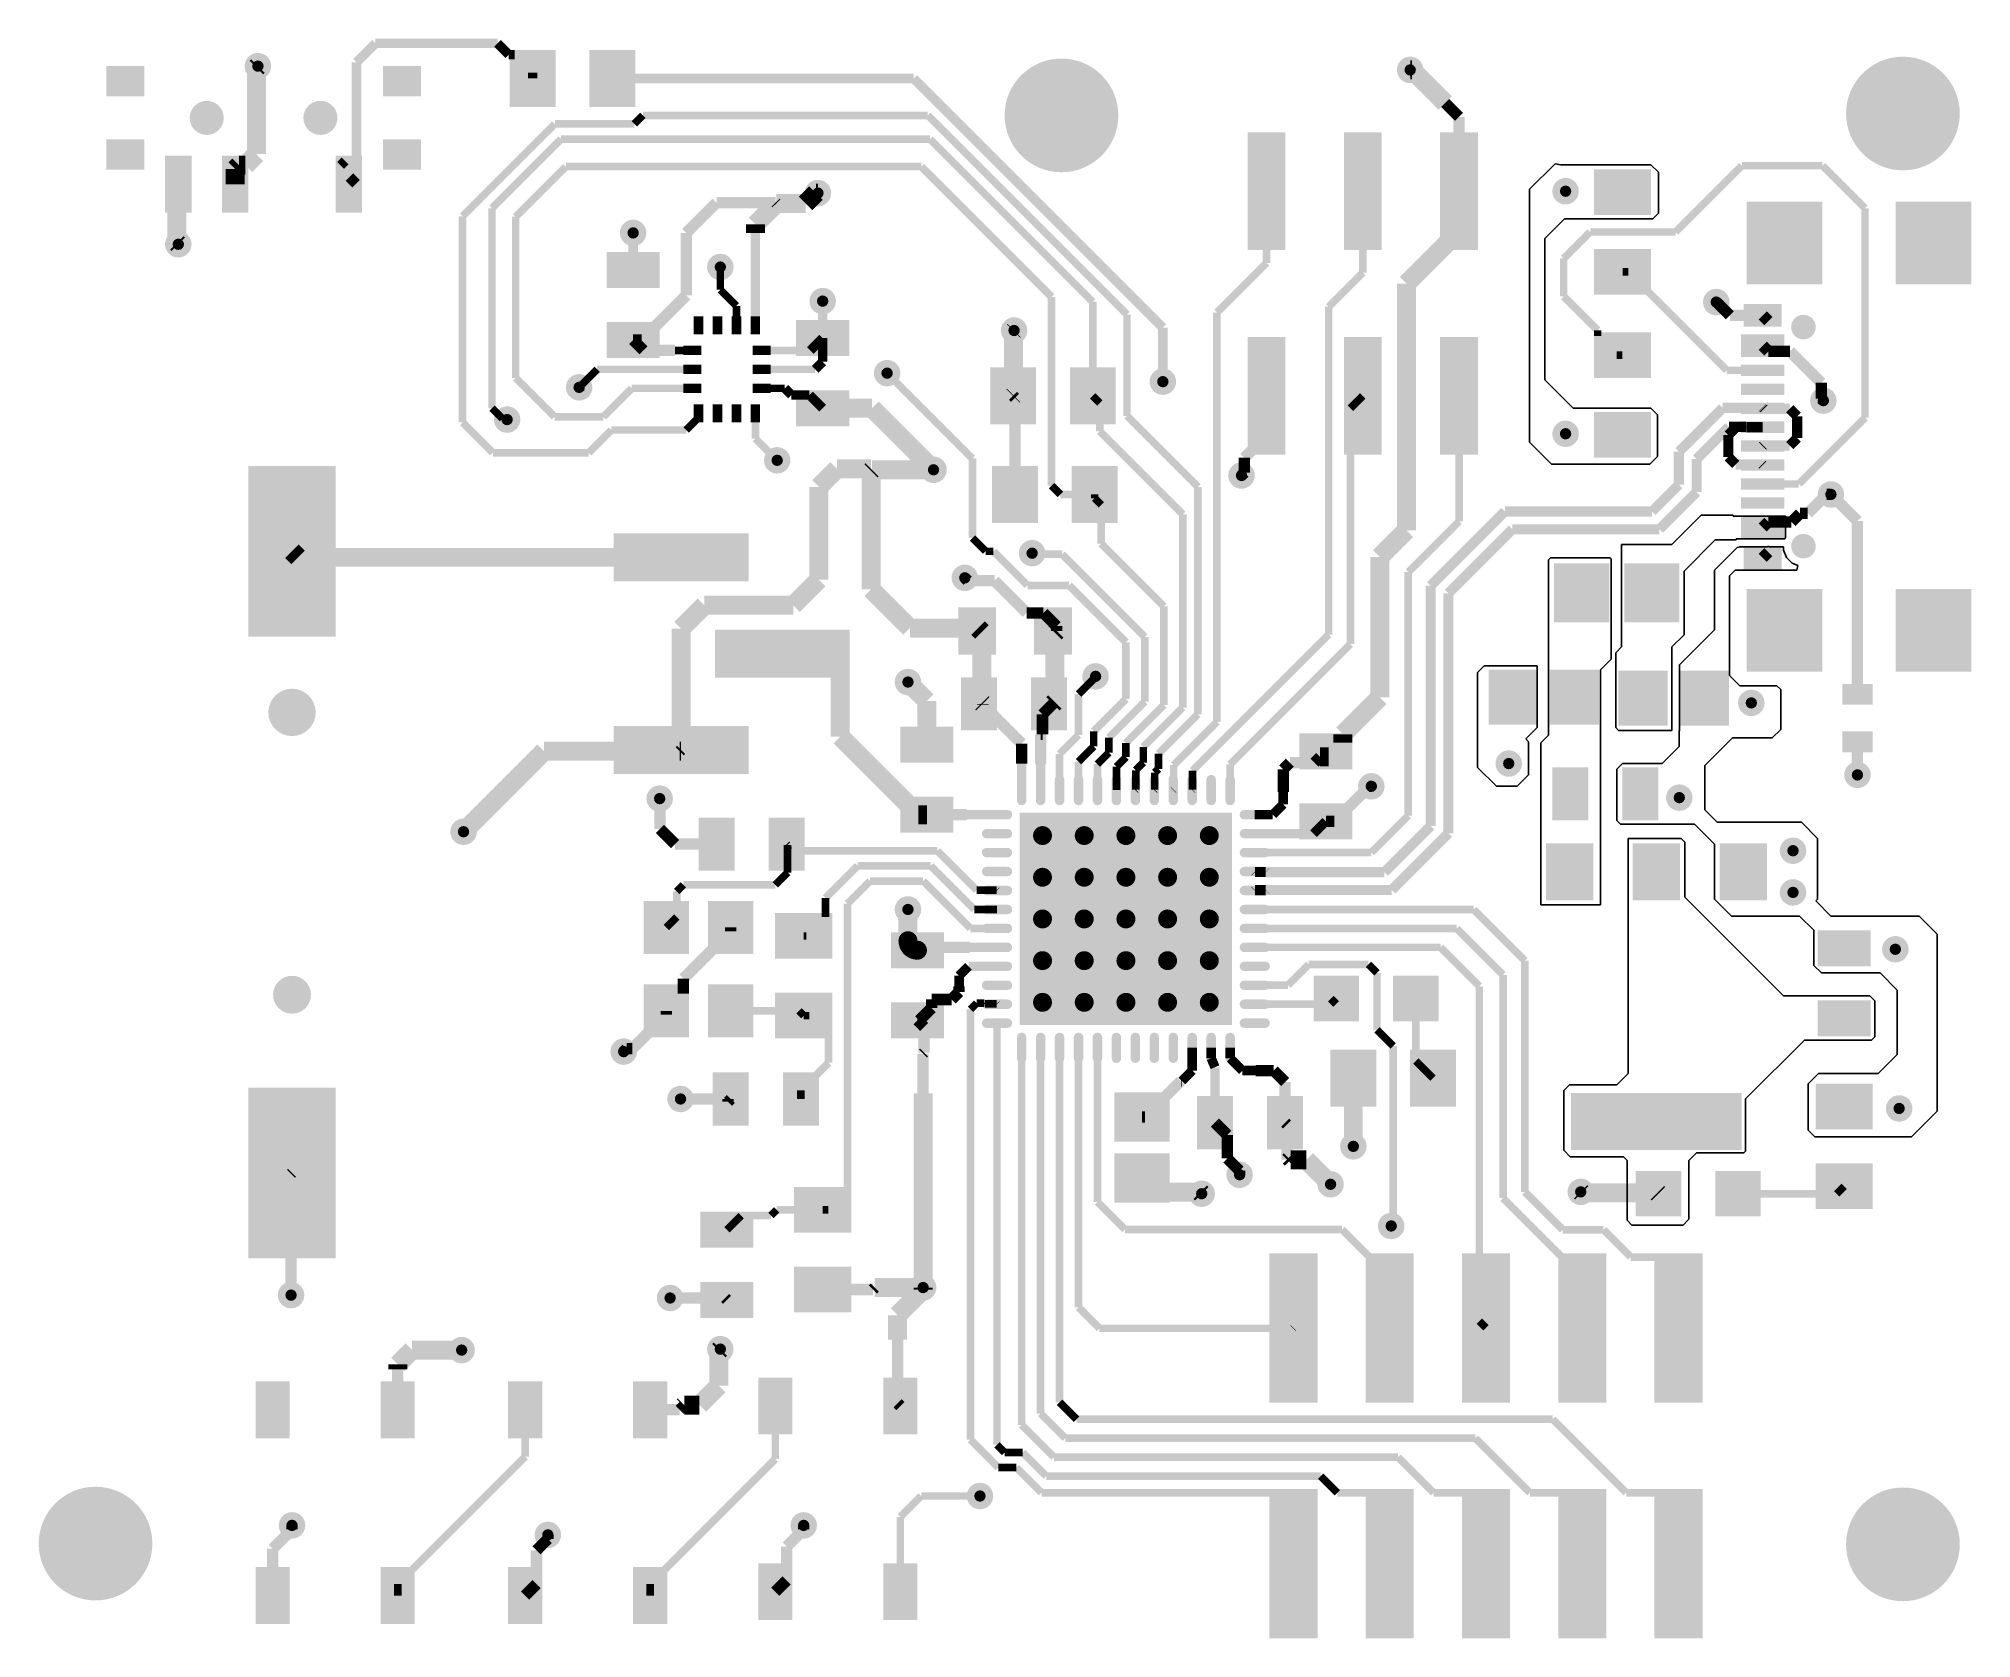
# Model space of a CAD drawing. Header units: inches. Extents: x 70.3 to 121.3, y 69 to 111.2.
import ezdxf

# ---------------------------------------------------------------- set-up
doc = ezdxf.new("R2010")
doc.units = ezdxf.units.IN
for name, color, linetype in [('L1 -Signal)', 1, 'Continuous'), ('Pad Holes', 156, 'Continuous'), ('Via Holes', 16, 'Continuous')]:
    doc.layers.add(name, color=color, linetype=linetype)

# ---------------------------------------------------------------- blocks, each defined once
blk = doc.blocks.new('FP_QFN1610_MFG_1')
at = {"layer": 'L1 -Signal)'}
for points in [[(-0.9, 0.4), (-0.35, 0.4), (-0.35, -0.4), (-0.9, -0.4)], [(0.35, 0.4), (0.9, 0.4), (0.9, -0.4), (0.35, -0.4)]]:
    blk.add_hatch(color=7, dxfattribs=at).paths.add_polyline_path(points)
blk = doc.blocks.new('FP_5_146128_1_MFG_2')
at = {"layer": 'L1 -Signal)'}
for points in [[(-3.175, 3.115), (-1.905, 3.115), (-1.905, -0.445), (-3.175, -0.445)], [(1.905, 3.115), (3.175, 3.115), (3.175, -0.445), (1.905, -0.445)], [(-0.635, 0.445), (0.635, 0.445), (0.635, -3.115), (-0.635, -3.115)]]:
    blk.add_hatch(color=7, dxfattribs=at).paths.add_polyline_path(points)
blk = doc.blocks.new('FP_ABM8G_MFG_3')
at = {"layer": 'L1 -Signal)'}
for points in [[(-1.8, 1.45), (-0.4, 1.45), (-0.4, 0.25), (-1.8, 0.25)], [(0.4, 1.45), (1.8, 1.45), (1.8, 0.25), (0.4, 0.25)], [(-1.8, -0.25), (-0.4, -0.25), (-0.4, -1.45), (-1.8, -1.45)], [(0.4, -0.25), (1.8, -0.25), (1.8, -1.45), (0.4, -1.45)]]:
    blk.add_hatch(color=7, dxfattribs=at).paths.add_polyline_path(points)
blk = doc.blocks.new('ADA_RGB_1655_V_4')
at = {"layer": 'L1 -Signal)'}
for points in [[(-3.2, 2.1), (-1.7, 2.1), (-1.7, 1.2), (-3.2, 1.2)], [(1.7, 2.1), (3.2, 2.1), (3.2, 1.2), (1.7, 1.2)], [(-3.2, -1.2), (-1.7, -1.2), (-1.7, -2.1), (-3.2, -2.1)], [(1.7, -1.2), (3.2, -1.2), (3.2, -2.1), (1.7, -2.1)]]:
    blk.add_hatch(color=7, dxfattribs=at).paths.add_polyline_path(points)
blk = doc.blocks.new('ADA_RGB_1655_V_5')
at = {"layer": 'L1 -Signal)'}
for points in [[(-3.2, 2.1), (-1.7, 2.1), (-1.7, 1.2), (-3.2, 1.2)], [(1.7, 2.1), (3.2, 2.1), (3.2, 1.2), (1.7, 1.2)], [(-3.2, -1.2), (-1.7, -1.2), (-1.7, -2.1), (-3.2, -2.1)], [(1.7, -1.2), (3.2, -1.2), (3.2, -2.1), (1.7, -2.1)]]:
    blk.add_hatch(color=7, dxfattribs=at).paths.add_polyline_path(points)
blk = doc.blocks.new('ADA_RGB_1655_V_6')
at = {"layer": 'L1 -Signal)'}
for points in [[(-3.2, 2.1), (-1.7, 2.1), (-1.7, 1.2), (-3.2, 1.2)], [(1.7, 2.1), (3.2, 2.1), (3.2, 1.2), (1.7, 1.2)], [(-3.2, -1.2), (-1.7, -1.2), (-1.7, -2.1), (-3.2, -2.1)], [(1.7, -1.2), (3.2, -1.2), (3.2, -2.1), (1.7, -2.1)]]:
    blk.add_hatch(color=7, dxfattribs=at).paths.add_polyline_path(points)
blk = doc.blocks.new('STM_UFQFPN48_L_7')
at = {"layer": 'L1 -Signal)'}
h = blk.add_hatch(color=7, dxfattribs=at)
edge = h.paths.add_edge_path()
edge.add_arc((-2.75, 3.125), 0.125, 180, 360)
edge.add_line((-2.625, 3.125), (-2.625, 3.675))
edge.add_arc((-2.75, 3.675), 0.125, 0, 180)
edge.add_line((-2.875, 3.675), (-2.875, 3.125))
h = blk.add_hatch(color=7, dxfattribs=at)
edge = h.paths.add_edge_path()
edge.add_arc((-2.25, 3.125), 0.125, 180, 360)
edge.add_line((-2.125, 3.125), (-2.125, 3.675))
edge.add_arc((-2.25, 3.675), 0.125, 0, 180)
edge.add_line((-2.375, 3.675), (-2.375, 3.125))
h = blk.add_hatch(color=7, dxfattribs=at)
edge = h.paths.add_edge_path()
edge.add_arc((-1.75, 3.125), 0.125, 180, 360)
edge.add_line((-1.625, 3.125), (-1.625, 3.675))
edge.add_arc((-1.75, 3.675), 0.125, 0, 180)
edge.add_line((-1.875, 3.675), (-1.875, 3.125))
h = blk.add_hatch(color=7, dxfattribs=at)
edge = h.paths.add_edge_path()
edge.add_arc((-1.25, 3.125), 0.125, 180, 360)
edge.add_line((-1.125, 3.125), (-1.125, 3.675))
edge.add_arc((-1.25, 3.675), 0.125, 0, 180)
edge.add_line((-1.375, 3.675), (-1.375, 3.125))
h = blk.add_hatch(color=7, dxfattribs=at)
edge = h.paths.add_edge_path()
edge.add_arc((-0.75, 3.125), 0.125, 180, 360)
edge.add_line((-0.625, 3.125), (-0.625, 3.675))
edge.add_arc((-0.75, 3.675), 0.125, 0, 180)
edge.add_line((-0.875, 3.675), (-0.875, 3.125))
h = blk.add_hatch(color=7, dxfattribs=at)
edge = h.paths.add_edge_path()
edge.add_arc((-0.25, 3.125), 0.125, 180, 360)
edge.add_line((-0.125, 3.125), (-0.125, 3.675))
edge.add_arc((-0.25, 3.675), 0.125, 0, 180)
edge.add_line((-0.375, 3.675), (-0.375, 3.125))
h = blk.add_hatch(color=7, dxfattribs=at)
edge = h.paths.add_edge_path()
edge.add_arc((0.25, 3.125), 0.125, 180, 360)
edge.add_line((0.375, 3.125), (0.375, 3.675))
edge.add_arc((0.25, 3.675), 0.125, 0, 180)
edge.add_line((0.125, 3.675), (0.125, 3.125))
h = blk.add_hatch(color=7, dxfattribs=at)
edge = h.paths.add_edge_path()
edge.add_arc((0.75, 3.125), 0.125, 180, 360)
edge.add_line((0.875, 3.125), (0.875, 3.675))
edge.add_arc((0.75, 3.675), 0.125, 0, 180)
edge.add_line((0.625, 3.675), (0.625, 3.125))
h = blk.add_hatch(color=7, dxfattribs=at)
edge = h.paths.add_edge_path()
edge.add_arc((1.25, 3.125), 0.125, 180, 360)
edge.add_line((1.375, 3.125), (1.375, 3.675))
edge.add_arc((1.25, 3.675), 0.125, 0, 180)
edge.add_line((1.125, 3.675), (1.125, 3.125))
h = blk.add_hatch(color=7, dxfattribs=at)
edge = h.paths.add_edge_path()
edge.add_arc((1.75, 3.125), 0.125, 180, 360)
edge.add_line((1.875, 3.125), (1.875, 3.675))
edge.add_arc((1.75, 3.675), 0.125, 0, 180)
edge.add_line((1.625, 3.675), (1.625, 3.125))
h = blk.add_hatch(color=7, dxfattribs=at)
edge = h.paths.add_edge_path()
edge.add_arc((2.25, 3.125), 0.125, 180, 360)
edge.add_line((2.375, 3.125), (2.375, 3.675))
edge.add_arc((2.25, 3.675), 0.125, 0, 180)
edge.add_line((2.125, 3.675), (2.125, 3.125))
h = blk.add_hatch(color=7, dxfattribs=at)
edge = h.paths.add_edge_path()
edge.add_arc((2.75, 3.125), 0.125, 180, 360)
edge.add_line((2.875, 3.125), (2.875, 3.675))
edge.add_arc((2.75, 3.675), 0.125, 0, 180)
edge.add_line((2.625, 3.675), (2.625, 3.125))
h = blk.add_hatch(color=7, dxfattribs=at)
edge = h.paths.add_edge_path()
edge.add_arc((-3.125, 2.75), 0.125, 270, 450)
edge.add_line((-3.125, 2.875), (-3.675, 2.875))
edge.add_arc((-3.675, 2.75), 0.125, 90, 270)
edge.add_line((-3.675, 2.625), (-3.125, 2.625))
blk.add_hatch(color=7, dxfattribs=at).paths.add_polyline_path([(-2.8, 2.8), (2.8, 2.8), (2.8, -2.8), (-2.8, -2.8)])
h = blk.add_hatch(color=7, dxfattribs=at)
edge = h.paths.add_edge_path()
edge.add_arc((3.675, 2.75), 0.125, 270, 450)
edge.add_line((3.675, 2.875), (3.125, 2.875))
edge.add_arc((3.125, 2.75), 0.125, 90, 270)
edge.add_line((3.125, 2.625), (3.675, 2.625))
h = blk.add_hatch(color=7, dxfattribs=at)
edge = h.paths.add_edge_path()
edge.add_arc((-3.125, 2.25), 0.125, 270, 450)
edge.add_line((-3.125, 2.375), (-3.675, 2.375))
edge.add_arc((-3.675, 2.25), 0.125, 90, 270)
edge.add_line((-3.675, 2.125), (-3.125, 2.125))
h = blk.add_hatch(color=7, dxfattribs=at)
edge = h.paths.add_edge_path()
edge.add_arc((-2.2, 2.2), 0.25, 0, 360)
h = blk.add_hatch(color=7, dxfattribs=at)
edge = h.paths.add_edge_path()
edge.add_arc((-1.1, 2.2), 0.25, 0, 360)
h = blk.add_hatch(color=7, dxfattribs=at)
edge = h.paths.add_edge_path()
edge.add_arc((0, 2.2), 0.25, 0, 360)
h = blk.add_hatch(color=7, dxfattribs=at)
edge = h.paths.add_edge_path()
edge.add_arc((1.1, 2.2), 0.25, 0, 360)
h = blk.add_hatch(color=7, dxfattribs=at)
edge = h.paths.add_edge_path()
edge.add_arc((2.2, 2.2), 0.25, 0, 360)
h = blk.add_hatch(color=7, dxfattribs=at)
edge = h.paths.add_edge_path()
edge.add_arc((3.675, 2.25), 0.125, 270, 450)
edge.add_line((3.675, 2.375), (3.125, 2.375))
edge.add_arc((3.125, 2.25), 0.125, 90, 270)
edge.add_line((3.125, 2.125), (3.675, 2.125))
h = blk.add_hatch(color=7, dxfattribs=at)
edge = h.paths.add_edge_path()
edge.add_arc((-3.125, 1.75), 0.125, 270, 450)
edge.add_line((-3.125, 1.875), (-3.675, 1.875))
edge.add_arc((-3.675, 1.75), 0.125, 90, 270)
edge.add_line((-3.675, 1.625), (-3.125, 1.625))
h = blk.add_hatch(color=7, dxfattribs=at)
edge = h.paths.add_edge_path()
edge.add_arc((3.675, 1.75), 0.125, 270, 450)
edge.add_line((3.675, 1.875), (3.125, 1.875))
edge.add_arc((3.125, 1.75), 0.125, 90, 270)
edge.add_line((3.125, 1.625), (3.675, 1.625))
h = blk.add_hatch(color=7, dxfattribs=at)
edge = h.paths.add_edge_path()
edge.add_arc((-3.125, 1.25), 0.125, 270, 450)
edge.add_line((-3.125, 1.375), (-3.675, 1.375))
edge.add_arc((-3.675, 1.25), 0.125, 90, 270)
edge.add_line((-3.675, 1.125), (-3.125, 1.125))
h = blk.add_hatch(color=7, dxfattribs=at)
edge = h.paths.add_edge_path()
edge.add_arc((-2.2, 1.1), 0.25, 0, 360)
h = blk.add_hatch(color=7, dxfattribs=at)
edge = h.paths.add_edge_path()
edge.add_arc((-1.1, 1.1), 0.25, 0, 360)
h = blk.add_hatch(color=7, dxfattribs=at)
edge = h.paths.add_edge_path()
edge.add_arc((0, 1.1), 0.25, 0, 360)
h = blk.add_hatch(color=7, dxfattribs=at)
edge = h.paths.add_edge_path()
edge.add_arc((1.1, 1.1), 0.25, 0, 360)
h = blk.add_hatch(color=7, dxfattribs=at)
edge = h.paths.add_edge_path()
edge.add_arc((2.2, 1.1), 0.25, 0, 360)
h = blk.add_hatch(color=7, dxfattribs=at)
edge = h.paths.add_edge_path()
edge.add_arc((3.675, 1.25), 0.125, 270, 450)
edge.add_line((3.675, 1.375), (3.125, 1.375))
edge.add_arc((3.125, 1.25), 0.125, 90, 270)
edge.add_line((3.125, 1.125), (3.675, 1.125))
h = blk.add_hatch(color=7, dxfattribs=at)
edge = h.paths.add_edge_path()
edge.add_arc((-3.125, 0.75), 0.125, 270, 450)
edge.add_line((-3.125, 0.875), (-3.675, 0.875))
edge.add_arc((-3.675, 0.75), 0.125, 90, 270)
edge.add_line((-3.675, 0.625), (-3.125, 0.625))
h = blk.add_hatch(color=7, dxfattribs=at)
edge = h.paths.add_edge_path()
edge.add_arc((3.675, 0.75), 0.125, 270, 450)
edge.add_line((3.675, 0.875), (3.125, 0.875))
edge.add_arc((3.125, 0.75), 0.125, 90, 270)
edge.add_line((3.125, 0.625), (3.675, 0.625))
h = blk.add_hatch(color=7, dxfattribs=at)
edge = h.paths.add_edge_path()
edge.add_arc((-3.125, 0.25), 0.125, 270, 450)
edge.add_line((-3.125, 0.375), (-3.675, 0.375))
edge.add_arc((-3.675, 0.25), 0.125, 90, 270)
edge.add_line((-3.675, 0.125), (-3.125, 0.125))
h = blk.add_hatch(color=7, dxfattribs=at)
edge = h.paths.add_edge_path()
edge.add_arc((-2.2, 0), 0.25, 0, 360)
h = blk.add_hatch(color=7, dxfattribs=at)
edge = h.paths.add_edge_path()
edge.add_arc((-1.1, 0), 0.25, 0, 360)
h = blk.add_hatch(color=7, dxfattribs=at)
edge = h.paths.add_edge_path()
edge.add_arc((0, 0), 0.25, 0, 360)
h = blk.add_hatch(color=7, dxfattribs=at)
edge = h.paths.add_edge_path()
edge.add_arc((1.1, 0), 0.25, 0, 360)
h = blk.add_hatch(color=7, dxfattribs=at)
edge = h.paths.add_edge_path()
edge.add_arc((2.2, 0), 0.25, 0, 360)
h = blk.add_hatch(color=7, dxfattribs=at)
edge = h.paths.add_edge_path()
edge.add_arc((3.675, 0.25), 0.125, 270, 450)
edge.add_line((3.675, 0.375), (3.125, 0.375))
edge.add_arc((3.125, 0.25), 0.125, 90, 270)
edge.add_line((3.125, 0.125), (3.675, 0.125))
h = blk.add_hatch(color=7, dxfattribs=at)
edge = h.paths.add_edge_path()
edge.add_arc((-3.125, -0.25), 0.125, 270, 450)
edge.add_line((-3.125, -0.125), (-3.675, -0.125))
edge.add_arc((-3.675, -0.25), 0.125, 90, 270)
edge.add_line((-3.675, -0.375), (-3.125, -0.375))
h = blk.add_hatch(color=7, dxfattribs=at)
edge = h.paths.add_edge_path()
edge.add_arc((3.675, -0.25), 0.125, 270, 450)
edge.add_line((3.675, -0.125), (3.125, -0.125))
edge.add_arc((3.125, -0.25), 0.125, 90, 270)
edge.add_line((3.125, -0.375), (3.675, -0.375))
h = blk.add_hatch(color=7, dxfattribs=at)
edge = h.paths.add_edge_path()
edge.add_arc((-3.125, -0.75), 0.125, 270, 450)
edge.add_line((-3.125, -0.625), (-3.675, -0.625))
edge.add_arc((-3.675, -0.75), 0.125, 90, 270)
edge.add_line((-3.675, -0.875), (-3.125, -0.875))
h = blk.add_hatch(color=7, dxfattribs=at)
edge = h.paths.add_edge_path()
edge.add_arc((-2.2, -1.1), 0.25, 0, 360)
h = blk.add_hatch(color=7, dxfattribs=at)
edge = h.paths.add_edge_path()
edge.add_arc((-1.1, -1.1), 0.25, 0, 360)
h = blk.add_hatch(color=7, dxfattribs=at)
edge = h.paths.add_edge_path()
edge.add_arc((0, -1.1), 0.25, 0, 360)
h = blk.add_hatch(color=7, dxfattribs=at)
edge = h.paths.add_edge_path()
edge.add_arc((1.1, -1.1), 0.25, 0, 360)
h = blk.add_hatch(color=7, dxfattribs=at)
edge = h.paths.add_edge_path()
edge.add_arc((2.2, -1.1), 0.25, 0, 360)
h = blk.add_hatch(color=7, dxfattribs=at)
edge = h.paths.add_edge_path()
edge.add_arc((3.675, -0.75), 0.125, 270, 450)
edge.add_line((3.675, -0.625), (3.125, -0.625))
edge.add_arc((3.125, -0.75), 0.125, 90, 270)
edge.add_line((3.125, -0.875), (3.675, -0.875))
h = blk.add_hatch(color=7, dxfattribs=at)
edge = h.paths.add_edge_path()
edge.add_arc((-3.125, -1.25), 0.125, 270, 450)
edge.add_line((-3.125, -1.125), (-3.675, -1.125))
edge.add_arc((-3.675, -1.25), 0.125, 90, 270)
edge.add_line((-3.675, -1.375), (-3.125, -1.375))
h = blk.add_hatch(color=7, dxfattribs=at)
edge = h.paths.add_edge_path()
edge.add_arc((3.675, -1.25), 0.125, 270, 450)
edge.add_line((3.675, -1.125), (3.125, -1.125))
edge.add_arc((3.125, -1.25), 0.125, 90, 270)
edge.add_line((3.125, -1.375), (3.675, -1.375))
h = blk.add_hatch(color=7, dxfattribs=at)
edge = h.paths.add_edge_path()
edge.add_arc((-3.125, -1.75), 0.125, 270, 450)
edge.add_line((-3.125, -1.625), (-3.675, -1.625))
edge.add_arc((-3.675, -1.75), 0.125, 90, 270)
edge.add_line((-3.675, -1.875), (-3.125, -1.875))
h = blk.add_hatch(color=7, dxfattribs=at)
edge = h.paths.add_edge_path()
edge.add_arc((-2.2, -2.2), 0.25, 0, 360)
h = blk.add_hatch(color=7, dxfattribs=at)
edge = h.paths.add_edge_path()
edge.add_arc((-1.1, -2.2), 0.25, 0, 360)
h = blk.add_hatch(color=7, dxfattribs=at)
edge = h.paths.add_edge_path()
edge.add_arc((0, -2.2), 0.25, 0, 360)
h = blk.add_hatch(color=7, dxfattribs=at)
edge = h.paths.add_edge_path()
edge.add_arc((1.1, -2.2), 0.25, 0, 360)
h = blk.add_hatch(color=7, dxfattribs=at)
edge = h.paths.add_edge_path()
edge.add_arc((2.2, -2.2), 0.25, 0, 360)
h = blk.add_hatch(color=7, dxfattribs=at)
edge = h.paths.add_edge_path()
edge.add_arc((3.675, -1.75), 0.125, 270, 450)
edge.add_line((3.675, -1.625), (3.125, -1.625))
edge.add_arc((3.125, -1.75), 0.125, 90, 270)
edge.add_line((3.125, -1.875), (3.675, -1.875))
h = blk.add_hatch(color=7, dxfattribs=at)
edge = h.paths.add_edge_path()
edge.add_arc((-3.125, -2.25), 0.125, 270, 450)
edge.add_line((-3.125, -2.125), (-3.675, -2.125))
edge.add_arc((-3.675, -2.25), 0.125, 90, 270)
edge.add_line((-3.675, -2.375), (-3.125, -2.375))
h = blk.add_hatch(color=7, dxfattribs=at)
edge = h.paths.add_edge_path()
edge.add_arc((3.675, -2.25), 0.125, 270, 450)
edge.add_line((3.675, -2.125), (3.125, -2.125))
edge.add_arc((3.125, -2.25), 0.125, 90, 270)
edge.add_line((3.125, -2.375), (3.675, -2.375))
h = blk.add_hatch(color=7, dxfattribs=at)
edge = h.paths.add_edge_path()
edge.add_arc((-3.125, -2.75), 0.125, 270, 450)
edge.add_line((-3.125, -2.625), (-3.675, -2.625))
edge.add_arc((-3.675, -2.75), 0.125, 90, 270)
edge.add_line((-3.675, -2.875), (-3.125, -2.875))
h = blk.add_hatch(color=7, dxfattribs=at)
edge = h.paths.add_edge_path()
edge.add_arc((-2.75, -3.675), 0.125, 180, 360)
edge.add_line((-2.625, -3.675), (-2.625, -3.125))
edge.add_arc((-2.75, -3.125), 0.125, 0, 180)
edge.add_line((-2.875, -3.125), (-2.875, -3.675))
h = blk.add_hatch(color=7, dxfattribs=at)
edge = h.paths.add_edge_path()
edge.add_arc((-2.25, -3.675), 0.125, 180, 360)
edge.add_line((-2.125, -3.675), (-2.125, -3.125))
edge.add_arc((-2.25, -3.125), 0.125, 0, 180)
edge.add_line((-2.375, -3.125), (-2.375, -3.675))
h = blk.add_hatch(color=7, dxfattribs=at)
edge = h.paths.add_edge_path()
edge.add_arc((-1.75, -3.675), 0.125, 180, 360)
edge.add_line((-1.625, -3.675), (-1.625, -3.125))
edge.add_arc((-1.75, -3.125), 0.125, 0, 180)
edge.add_line((-1.875, -3.125), (-1.875, -3.675))
h = blk.add_hatch(color=7, dxfattribs=at)
edge = h.paths.add_edge_path()
edge.add_arc((-1.25, -3.675), 0.125, 180, 360)
edge.add_line((-1.125, -3.675), (-1.125, -3.125))
edge.add_arc((-1.25, -3.125), 0.125, 0, 180)
edge.add_line((-1.375, -3.125), (-1.375, -3.675))
h = blk.add_hatch(color=7, dxfattribs=at)
edge = h.paths.add_edge_path()
edge.add_arc((-0.75, -3.675), 0.125, 180, 360)
edge.add_line((-0.625, -3.675), (-0.625, -3.125))
edge.add_arc((-0.75, -3.125), 0.125, 0, 180)
edge.add_line((-0.875, -3.125), (-0.875, -3.675))
h = blk.add_hatch(color=7, dxfattribs=at)
edge = h.paths.add_edge_path()
edge.add_arc((-0.25, -3.675), 0.125, 180, 360)
edge.add_line((-0.125, -3.675), (-0.125, -3.125))
edge.add_arc((-0.25, -3.125), 0.125, 0, 180)
edge.add_line((-0.375, -3.125), (-0.375, -3.675))
h = blk.add_hatch(color=7, dxfattribs=at)
edge = h.paths.add_edge_path()
edge.add_arc((0.25, -3.675), 0.125, 180, 360)
edge.add_line((0.375, -3.675), (0.375, -3.125))
edge.add_arc((0.25, -3.125), 0.125, 0, 180)
edge.add_line((0.125, -3.125), (0.125, -3.675))
h = blk.add_hatch(color=7, dxfattribs=at)
edge = h.paths.add_edge_path()
edge.add_arc((0.75, -3.675), 0.125, 180, 360)
edge.add_line((0.875, -3.675), (0.875, -3.125))
edge.add_arc((0.75, -3.125), 0.125, 0, 180)
edge.add_line((0.625, -3.125), (0.625, -3.675))
h = blk.add_hatch(color=7, dxfattribs=at)
edge = h.paths.add_edge_path()
edge.add_arc((1.25, -3.675), 0.125, 180, 360)
edge.add_line((1.375, -3.675), (1.375, -3.125))
edge.add_arc((1.25, -3.125), 0.125, 0, 180)
edge.add_line((1.125, -3.125), (1.125, -3.675))
h = blk.add_hatch(color=7, dxfattribs=at)
edge = h.paths.add_edge_path()
edge.add_arc((1.75, -3.675), 0.125, 180, 360)
edge.add_line((1.875, -3.675), (1.875, -3.125))
edge.add_arc((1.75, -3.125), 0.125, 0, 180)
edge.add_line((1.625, -3.125), (1.625, -3.675))
h = blk.add_hatch(color=7, dxfattribs=at)
edge = h.paths.add_edge_path()
edge.add_arc((2.25, -3.675), 0.125, 180, 360)
edge.add_line((2.375, -3.675), (2.375, -3.125))
edge.add_arc((2.25, -3.125), 0.125, 0, 180)
edge.add_line((2.125, -3.125), (2.125, -3.675))
h = blk.add_hatch(color=7, dxfattribs=at)
edge = h.paths.add_edge_path()
edge.add_arc((2.75, -3.675), 0.125, 180, 360)
edge.add_line((2.875, -3.675), (2.875, -3.125))
edge.add_arc((2.75, -3.125), 0.125, 0, 180)
edge.add_line((2.625, -3.125), (2.625, -3.675))
h = blk.add_hatch(color=7, dxfattribs=at)
edge = h.paths.add_edge_path()
edge.add_arc((3.675, -2.75), 0.125, 270, 450)
edge.add_line((3.675, -2.625), (3.125, -2.625))
edge.add_arc((3.125, -2.75), 0.125, 90, 270)
edge.add_line((3.125, -2.875), (3.675, -2.875))
at = {"layer": 'Via Holes'}
h = blk.add_hatch(color=7, dxfattribs=at)
edge = h.paths.add_edge_path()
edge.add_arc((-2.2, 2.2), 0.1, 0, 360)
h = blk.add_hatch(color=7, dxfattribs=at)
edge = h.paths.add_edge_path()
edge.add_arc((-1.1, 2.2), 0.1, 0, 360)
h = blk.add_hatch(color=7, dxfattribs=at)
edge = h.paths.add_edge_path()
edge.add_arc((0, 2.2), 0.1, 0, 360)
h = blk.add_hatch(color=7, dxfattribs=at)
edge = h.paths.add_edge_path()
edge.add_arc((1.1, 2.2), 0.1, 0, 360)
h = blk.add_hatch(color=7, dxfattribs=at)
edge = h.paths.add_edge_path()
edge.add_arc((2.2, 2.2), 0.1, 0, 360)
h = blk.add_hatch(color=7, dxfattribs=at)
edge = h.paths.add_edge_path()
edge.add_arc((-2.2, 1.1), 0.1, 0, 360)
h = blk.add_hatch(color=7, dxfattribs=at)
edge = h.paths.add_edge_path()
edge.add_arc((-1.1, 1.1), 0.1, 0, 360)
h = blk.add_hatch(color=7, dxfattribs=at)
edge = h.paths.add_edge_path()
edge.add_arc((0, 1.1), 0.1, 0, 360)
h = blk.add_hatch(color=7, dxfattribs=at)
edge = h.paths.add_edge_path()
edge.add_arc((1.1, 1.1), 0.1, 0, 360)
h = blk.add_hatch(color=7, dxfattribs=at)
edge = h.paths.add_edge_path()
edge.add_arc((2.2, 1.1), 0.1, 0, 360)
h = blk.add_hatch(color=7, dxfattribs=at)
edge = h.paths.add_edge_path()
edge.add_arc((-2.2, 0), 0.1, 0, 360)
h = blk.add_hatch(color=7, dxfattribs=at)
edge = h.paths.add_edge_path()
edge.add_arc((-1.1, 0), 0.1, 0, 360)
h = blk.add_hatch(color=7, dxfattribs=at)
edge = h.paths.add_edge_path()
edge.add_arc((0, 0), 0.1, 0, 360)
h = blk.add_hatch(color=7, dxfattribs=at)
edge = h.paths.add_edge_path()
edge.add_arc((1.1, 0), 0.1, 0, 360)
h = blk.add_hatch(color=7, dxfattribs=at)
edge = h.paths.add_edge_path()
edge.add_arc((2.2, 0), 0.1, 0, 360)
h = blk.add_hatch(color=7, dxfattribs=at)
edge = h.paths.add_edge_path()
edge.add_arc((-2.2, -1.1), 0.1, 0, 360)
h = blk.add_hatch(color=7, dxfattribs=at)
edge = h.paths.add_edge_path()
edge.add_arc((-1.1, -1.1), 0.1, 0, 360)
h = blk.add_hatch(color=7, dxfattribs=at)
edge = h.paths.add_edge_path()
edge.add_arc((0, -1.1), 0.1, 0, 360)
h = blk.add_hatch(color=7, dxfattribs=at)
edge = h.paths.add_edge_path()
edge.add_arc((1.1, -1.1), 0.1, 0, 360)
h = blk.add_hatch(color=7, dxfattribs=at)
edge = h.paths.add_edge_path()
edge.add_arc((2.2, -1.1), 0.1, 0, 360)
h = blk.add_hatch(color=7, dxfattribs=at)
edge = h.paths.add_edge_path()
edge.add_arc((-2.2, -2.2), 0.1, 0, 360)
h = blk.add_hatch(color=7, dxfattribs=at)
edge = h.paths.add_edge_path()
edge.add_arc((-1.1, -2.2), 0.1, 0, 360)
h = blk.add_hatch(color=7, dxfattribs=at)
edge = h.paths.add_edge_path()
edge.add_arc((0, -2.2), 0.1, 0, 360)
h = blk.add_hatch(color=7, dxfattribs=at)
edge = h.paths.add_edge_path()
edge.add_arc((1.1, -2.2), 0.1, 0, 360)
h = blk.add_hatch(color=7, dxfattribs=at)
edge = h.paths.add_edge_path()
edge.add_arc((2.2, -2.2), 0.1, 0, 360)
blk = doc.blocks.new('FP_BMI160_MFG_8')
at = {"layer": 'L1 -Signal)'}
for points in [[(-0.625, 1.15), (-0.375, 1.15), (-0.375, 0.675), (-0.625, 0.675)], [(-0.125, 1.15), (0.125, 1.15), (0.125, 0.675), (-0.125, 0.675)], [(0.375, 1.15), (0.625, 1.15), (0.625, 0.675), (0.375, 0.675)], [(-1.4, 0.875), (-0.925, 0.875), (-0.925, 0.625), (-1.4, 0.625)], [(0.925, 0.875), (1.4, 0.875), (1.4, 0.625), (0.925, 0.625)], [(-1.4, 0.375), (-0.925, 0.375), (-0.925, 0.125), (-1.4, 0.125)], [(0.925, 0.375), (1.4, 0.375), (1.4, 0.125), (0.925, 0.125)], [(-1.4, -0.125), (-0.925, -0.125), (-0.925, -0.375), (-1.4, -0.375)], [(0.925, -0.125), (1.4, -0.125), (1.4, -0.375), (0.925, -0.375)], [(-1.4, -0.625), (-0.925, -0.625), (-0.925, -0.875), (-1.4, -0.875)], [(-0.625, -0.675), (-0.375, -0.675), (-0.375, -1.15), (-0.625, -1.15)], [(-0.125, -0.675), (0.125, -0.675), (0.125, -1.15), (-0.125, -1.15)], [(0.375, -0.675), (0.625, -0.675), (0.625, -1.15), (0.375, -1.15)], [(0.925, -0.625), (1.4, -0.625), (1.4, -0.875), (0.925, -0.875)]]:
    blk.add_hatch(color=7, dxfattribs=at).paths.add_polyline_path(points)
blk = doc.blocks.new('FP_AMS1117_IPC_C_9')
at = {"layer": 'L1 -Signal)'}
for points in [[(-4.045, 2.915), (-2.545, 2.915), (-2.545, 1.665), (-4.045, 1.665)], [(2.543, 2.25), (4.047, 2.25), (4.047, -2.25), (2.543, -2.25)], [(-4.045, 0.625), (-2.545, 0.625), (-2.545, -0.625), (-4.045, -0.625)], [(-4.045, -1.665), (-2.545, -1.665), (-2.545, -2.915), (-4.045, -2.915)]]:
    blk.add_hatch(color=7, dxfattribs=at).paths.add_polyline_path(points)
blk = doc.blocks.new('FP_PCM12SMTR_MFG_10')
at = {"layer": 'L1 -Signal)'}
for points in [[(-2.6, 3.25), (-1.9, 3.25), (-1.9, 1.75), (-2.6, 1.75)], [(0.4, 3.25), (1.1, 3.25), (1.1, 1.75), (0.4, 1.75)], [(1.9, 3.25), (2.6, 3.25), (2.6, 1.75), (1.9, 1.75)], [(-4.15, 2.115), (-3.15, 2.115), (-3.15, 1.315), (-4.15, 1.315)], [(3.15, 2.115), (4.15, 2.115), (4.15, 1.315), (3.15, 1.315)], [(-4.15, 0.185), (-3.15, 0.185), (-3.15, -0.615), (-4.15, -0.615)], [(3.15, 0.185), (4.15, 0.185), (4.15, -0.615), (3.15, -0.615)]]:
    blk.add_hatch(color=7, dxfattribs=at).paths.add_polyline_path(points)
h = blk.add_hatch(color=7, dxfattribs=at)
edge = h.paths.add_edge_path()
edge.add_arc((-1.5, 0.75), 0.45, 0, 360)
h = blk.add_hatch(color=7, dxfattribs=at)
edge = h.paths.add_edge_path()
edge.add_arc((1.5, 0.75), 0.45, 0, 360)
at = {"layer": 'Pad Holes'}
h = blk.add_hatch(color=7, dxfattribs=at)
edge = h.paths.add_edge_path()
edge.add_arc((-1.5, 0.75), 0.45, 0, 360)
h = blk.add_hatch(color=7, dxfattribs=at)
edge = h.paths.add_edge_path()
edge.add_arc((1.5, 0.75), 0.45, 0, 360)
blk = doc.blocks.new('FP_CRCW0805__3_IPC_A_11')
at = {"layer": 'L1 -Signal)'}
for points in [[(-1.654, 0.754), (-0.448, 0.754), (-0.448, -0.754), (-1.654, -0.754)], [(0.448, 0.754), (1.654, 0.754), (1.654, -0.754), (0.448, -0.754)]]:
    blk.add_hatch(color=7, dxfattribs=at).paths.add_polyline_path(points)
blk = doc.blocks.new('FP_CRCW0805__3_IPC_A_12')
at = {"layer": 'L1 -Signal)'}
for points in [[(-1.654, 0.754), (-0.448, 0.754), (-0.448, -0.754), (-1.654, -0.754)], [(0.448, 0.754), (1.654, 0.754), (1.654, -0.754), (0.448, -0.754)]]:
    blk.add_hatch(color=7, dxfattribs=at).paths.add_polyline_path(points)
blk = doc.blocks.new('FP_CRCW0805__3_IPC_A_13')
at = {"layer": 'L1 -Signal)'}
for points in [[(-1.654, 0.754), (-0.448, 0.754), (-0.448, -0.754), (-1.654, -0.754)], [(0.448, 0.754), (1.654, 0.754), (1.654, -0.754), (0.448, -0.754)]]:
    blk.add_hatch(color=7, dxfattribs=at).paths.add_polyline_path(points)
blk = doc.blocks.new('FP_CRCW0805__3_IPC_A_14')
at = {"layer": 'L1 -Signal)'}
for points in [[(-1.654, 0.754), (-0.448, 0.754), (-0.448, -0.754), (-1.654, -0.754)], [(0.448, 0.754), (1.654, 0.754), (1.654, -0.754), (0.448, -0.754)]]:
    blk.add_hatch(color=7, dxfattribs=at).paths.add_polyline_path(points)
blk = doc.blocks.new('FP_CRCW0805__3_IPC_A_15')
at = {"layer": 'L1 -Signal)'}
for points in [[(-1.654, 0.754), (-0.448, 0.754), (-0.448, -0.754), (-1.654, -0.754)], [(0.448, 0.754), (1.654, 0.754), (1.654, -0.754), (0.448, -0.754)]]:
    blk.add_hatch(color=7, dxfattribs=at).paths.add_polyline_path(points)
blk = doc.blocks.new('FP_CRCW0805__3_IPC_A_16')
at = {"layer": 'L1 -Signal)'}
for points in [[(-1.654, 0.754), (-0.448, 0.754), (-0.448, -0.754), (-1.654, -0.754)], [(0.448, 0.754), (1.654, 0.754), (1.654, -0.754), (0.448, -0.754)]]:
    blk.add_hatch(color=7, dxfattribs=at).paths.add_polyline_path(points)
blk = doc.blocks.new('FP_CRCW0805__3_IPC_A_17')
at = {"layer": 'L1 -Signal)'}
for points in [[(-1.654, 0.754), (-0.448, 0.754), (-0.448, -0.754), (-1.654, -0.754)], [(0.448, 0.754), (1.654, 0.754), (1.654, -0.754), (0.448, -0.754)]]:
    blk.add_hatch(color=7, dxfattribs=at).paths.add_polyline_path(points)
blk = doc.blocks.new('FP_CRCW0805__3_IPC_A_18')
at = {"layer": 'L1 -Signal)'}
for points in [[(-1.654, 0.754), (-0.448, 0.754), (-0.448, -0.754), (-1.654, -0.754)], [(0.448, 0.754), (1.654, 0.754), (1.654, -0.754), (0.448, -0.754)]]:
    blk.add_hatch(color=7, dxfattribs=at).paths.add_polyline_path(points)
blk = doc.blocks.new('FP_CRCW0805__3_IPC_A_19')
at = {"layer": 'L1 -Signal)'}
for points in [[(-1.654, 0.754), (-0.448, 0.754), (-0.448, -0.754), (-1.654, -0.754)], [(0.448, 0.754), (1.654, 0.754), (1.654, -0.754), (0.448, -0.754)]]:
    blk.add_hatch(color=7, dxfattribs=at).paths.add_polyline_path(points)
blk = doc.blocks.new('61000621121_20')
at = {"layer": 'L1 -Signal)'}
for points in [[(-3.04, 4.25), (-2.04, 4.25), (-2.04, 1.15), (-3.04, 1.15)], [(-0.5, 4.25), (0.5, 4.25), (0.5, 1.15), (-0.5, 1.15)], [(2.04, 4.25), (3.04, 4.25), (3.04, 1.15), (2.04, 1.15)], [(-3.04, -1.15), (-2.04, -1.15), (-2.04, -4.25), (-3.04, -4.25)], [(-0.5, -1.15), (0.5, -1.15), (0.5, -4.25), (-0.5, -4.25)], [(2.04, -1.15), (3.04, -1.15), (3.04, -4.25), (2.04, -4.25)]]:
    blk.add_hatch(color=7, dxfattribs=at).paths.add_polyline_path(points)
blk = doc.blocks.new('FP_IPL1_105_02_S_D_K_0_21')
at = {"layer": 'L1 -Signal)'}
for points in [[(-5.08, 5.715), (-1.14, 5.715), (-1.14, 4.445), (-5.08, 4.445)], [(1.14, 5.715), (5.08, 5.715), (5.08, 4.445), (1.14, 4.445)], [(-5.08, 3.175), (-1.14, 3.175), (-1.14, 1.905), (-5.08, 1.905)], [(1.14, 3.175), (5.08, 3.175), (5.08, 1.905), (1.14, 1.905)], [(-5.08, 0.635), (-1.14, 0.635), (-1.14, -0.635), (-5.08, -0.635)], [(1.14, 0.635), (5.08, 0.635), (5.08, -0.635), (1.14, -0.635)], [(-5.08, -1.905), (-1.14, -1.905), (-1.14, -3.175), (-5.08, -3.175)], [(1.14, -1.905), (5.08, -1.905), (5.08, -3.175), (1.14, -3.175)], [(-5.08, -4.445), (-1.14, -4.445), (-1.14, -5.715), (-5.08, -5.715)], [(1.14, -4.445), (5.08, -4.445), (5.08, -5.715), (1.14, -5.715)]]:
    blk.add_hatch(color=7, dxfattribs=at).paths.add_polyline_path(points)
blk = doc.blocks.new('FP_USB4110_GF_A_MFG_22')
at = {"layer": 'L1 -Signal)'}
for points in [[(-6.2, 4.105), (-4.02, 4.105), (-4.02, 2.105), (-6.2, 2.105)], [(-3.5, 4.18), (-2.9, 4.18), (-2.9, 3.18), (-3.5, 3.18)], [(-2.7, 4.255), (-2.1, 4.255), (-2.1, 3.105), (-2.7, 3.105)], [(-1.9, 4.255), (-1.6, 4.255), (-1.6, 3.105), (-1.9, 3.105)], [(-1.4, 4.255), (-1.1, 4.255), (-1.1, 3.105), (-1.4, 3.105)], [(-0.9, 4.255), (-0.6, 4.255), (-0.6, 3.105), (-0.9, 3.105)], [(-0.4, 4.255), (-0.1, 4.255), (-0.1, 3.105), (-0.4, 3.105)], [(0.1, 4.255), (0.4, 4.255), (0.4, 3.105), (0.1, 3.105)], [(0.6, 4.255), (0.9, 4.255), (0.9, 3.105), (0.6, 3.105)], [(1.1, 4.255), (1.4, 4.255), (1.4, 3.105), (1.1, 3.105)], [(1.6, 4.255), (1.9, 4.255), (1.9, 3.105), (1.6, 3.105)], [(2.1, 4.255), (2.7, 4.255), (2.7, 3.105), (2.1, 3.105)], [(2.9, 4.18), (3.5, 4.18), (3.5, 3.18), (2.9, 3.18)], [(4.02, 4.105), (6.2, 4.105), (6.2, 2.105), (4.02, 2.105)], [(-6.2, 0.175), (-4.02, 0.175), (-4.02, -1.825), (-6.2, -1.825)], [(4.02, 0.175), (6.2, 0.175), (6.2, -1.825), (4.02, -1.825)]]:
    blk.add_hatch(color=7, dxfattribs=at).paths.add_polyline_path(points)
h = blk.add_hatch(color=7, dxfattribs=at)
edge = h.paths.add_edge_path()
edge.add_arc((-2.89, 2.605), 0.325, 0, 360)
h = blk.add_hatch(color=7, dxfattribs=at)
edge = h.paths.add_edge_path()
edge.add_arc((2.89, 2.605), 0.325, 0, 360)
at = {"layer": 'Pad Holes'}
h = blk.add_hatch(color=7, dxfattribs=at)
edge = h.paths.add_edge_path()
edge.add_arc((-2.89, 2.605), 0.325, 0, 360)
h = blk.add_hatch(color=7, dxfattribs=at)
edge = h.paths.add_edge_path()
edge.add_arc((2.89, 2.605), 0.325, 0, 360)
blk = doc.blocks.new('FP_BLM21_0_2__0_85__0_5_IPC_A_23')
at = {"layer": 'L1 -Signal)'}
for points in [[(-1.653, 0.778), (-0.198, 0.778), (-0.198, -0.778), (-1.653, -0.778)], [(0.198, 0.778), (1.653, 0.778), (1.653, -0.778), (0.198, -0.778)]]:
    blk.add_hatch(color=7, dxfattribs=at).paths.add_polyline_path(points)
blk = doc.blocks.new('LTST_C170KRKT_V_24')
at = {"layer": 'L1 -Signal)'}
for points in [[(-1.65, 0.6), (-0.45, 0.6), (-0.45, -0.6), (-1.65, -0.6)], [(1.65, -0.6), (0.45, -0.6), (0.45, 0.6), (1.65, 0.6)]]:
    blk.add_hatch(color=7, dxfattribs=at).paths.add_polyline_path(points)
blk = doc.blocks.new('AVAG_HSMX_C170_V_25')
at = {"layer": 'L1 -Signal)'}
for points in [[(-1.65, 0.6), (-0.45, 0.6), (-0.45, -0.6), (-1.65, -0.6)], [(0.45, 0.6), (1.65, 0.6), (1.65, -0.6), (0.45, -0.6)]]:
    blk.add_hatch(color=7, dxfattribs=at).paths.add_polyline_path(points)
blk = doc.blocks.new('FP_CC0805_0_85_MFG_26')
at = {"layer": 'L1 -Signal)'}
for points in [[(-1.4, 0.7), (-0.45, 0.7), (-0.45, -0.7), (-1.4, -0.7)], [(0.45, 0.7), (1.4, 0.7), (1.4, -0.7), (0.45, -0.7)]]:
    blk.add_hatch(color=7, dxfattribs=at).paths.add_polyline_path(points)
blk = doc.blocks.new('FP_CC0805_0_85_MFG_27')
at = {"layer": 'L1 -Signal)'}
for points in [[(-1.4, 0.7), (-0.45, 0.7), (-0.45, -0.7), (-1.4, -0.7)], [(0.45, 0.7), (1.4, 0.7), (1.4, -0.7), (0.45, -0.7)]]:
    blk.add_hatch(color=7, dxfattribs=at).paths.add_polyline_path(points)
blk = doc.blocks.new('FP_CC0805_0_85_MFG_28')
at = {"layer": 'L1 -Signal)'}
for points in [[(-1.4, 0.7), (-0.45, 0.7), (-0.45, -0.7), (-1.4, -0.7)], [(0.45, 0.7), (1.4, 0.7), (1.4, -0.7), (0.45, -0.7)]]:
    blk.add_hatch(color=7, dxfattribs=at).paths.add_polyline_path(points)
blk = doc.blocks.new('FP_CC0805_0_85_MFG_29')
at = {"layer": 'L1 -Signal)'}
for points in [[(-1.4, 0.7), (-0.45, 0.7), (-0.45, -0.7), (-1.4, -0.7)], [(0.45, 0.7), (1.4, 0.7), (1.4, -0.7), (0.45, -0.7)]]:
    blk.add_hatch(color=7, dxfattribs=at).paths.add_polyline_path(points)
blk = doc.blocks.new('FP_CC0805_0_85_MFG_30')
at = {"layer": 'L1 -Signal)'}
for points in [[(-1.4, 0.7), (-0.45, 0.7), (-0.45, -0.7), (-1.4, -0.7)], [(0.45, 0.7), (1.4, 0.7), (1.4, -0.7), (0.45, -0.7)]]:
    blk.add_hatch(color=7, dxfattribs=at).paths.add_polyline_path(points)
blk = doc.blocks.new('FP_0805_L_2_01_0_2_W_1_25_MFG_31')
at = {"layer": 'L1 -Signal)'}
for points in [[(-1.5, 0.625), (-0.5, 0.625), (-0.5, -0.625), (-1.5, -0.625)], [(0.5, 0.625), (1.5, 0.625), (1.5, -0.625), (0.5, -0.625)]]:
    blk.add_hatch(color=7, dxfattribs=at).paths.add_polyline_path(points)
blk = doc.blocks.new('FP_CC0805_0_85_MFG_32')
at = {"layer": 'L1 -Signal)'}
for points in [[(-1.4, 0.7), (-0.45, 0.7), (-0.45, -0.7), (-1.4, -0.7)], [(0.45, 0.7), (1.4, 0.7), (1.4, -0.7), (0.45, -0.7)]]:
    blk.add_hatch(color=7, dxfattribs=at).paths.add_polyline_path(points)
blk = doc.blocks.new('FP_0805_L_2_01_0_2_W_1_25_IPC_B_33')
at = {"layer": 'L1 -Signal)'}
for points in [[(-1.458, 0.728), (-0.153, 0.728), (-0.153, -0.728), (-1.458, -0.728)], [(0.153, 0.728), (1.458, 0.728), (1.458, -0.728), (0.153, -0.728)]]:
    blk.add_hatch(color=7, dxfattribs=at).paths.add_polyline_path(points)
blk = doc.blocks.new('FP_CC0805_0_85_MFG_34')
at = {"layer": 'L1 -Signal)'}
for points in [[(-1.4, 0.7), (-0.45, 0.7), (-0.45, -0.7), (-1.4, -0.7)], [(0.45, 0.7), (1.4, 0.7), (1.4, -0.7), (0.45, -0.7)]]:
    blk.add_hatch(color=7, dxfattribs=at).paths.add_polyline_path(points)
blk = doc.blocks.new('FP_CC0805_0_85_MFG_35')
at = {"layer": 'L1 -Signal)'}
for points in [[(-1.4, 0.7), (-0.45, 0.7), (-0.45, -0.7), (-1.4, -0.7)], [(0.45, 0.7), (1.4, 0.7), (1.4, -0.7), (0.45, -0.7)]]:
    blk.add_hatch(color=7, dxfattribs=at).paths.add_polyline_path(points)
blk = doc.blocks.new('FP_CC0805_0_85_MFG_36')
at = {"layer": 'L1 -Signal)'}
for points in [[(-1.4, 0.7), (-0.45, 0.7), (-0.45, -0.7), (-1.4, -0.7)], [(0.45, 0.7), (1.4, 0.7), (1.4, -0.7), (0.45, -0.7)]]:
    blk.add_hatch(color=7, dxfattribs=at).paths.add_polyline_path(points)
blk = doc.blocks.new('FP_CC0805_0_85_MFG_37')
at = {"layer": 'L1 -Signal)'}
for points in [[(-1.4, 0.7), (-0.45, 0.7), (-0.45, -0.7), (-1.4, -0.7)], [(0.45, 0.7), (1.4, 0.7), (1.4, -0.7), (0.45, -0.7)]]:
    blk.add_hatch(color=7, dxfattribs=at).paths.add_polyline_path(points)
blk = doc.blocks.new('FP_CC0805_0_85_MFG_38')
at = {"layer": 'L1 -Signal)'}
for points in [[(-1.4, 0.7), (-0.45, 0.7), (-0.45, -0.7), (-1.4, -0.7)], [(0.45, 0.7), (1.4, 0.7), (1.4, -0.7), (0.45, -0.7)]]:
    blk.add_hatch(color=7, dxfattribs=at).paths.add_polyline_path(points)
blk = doc.blocks.new('FP_CC0805_0_85_MFG_39')
at = {"layer": 'L1 -Signal)'}
for points in [[(-1.4, 0.7), (-0.45, 0.7), (-0.45, -0.7), (-1.4, -0.7)], [(0.45, 0.7), (1.4, 0.7), (1.4, -0.7), (0.45, -0.7)]]:
    blk.add_hatch(color=7, dxfattribs=at).paths.add_polyline_path(points)
blk = doc.blocks.new('FP_0805_L_2_01_0_2_W_1_25_IPC_B_40')
at = {"layer": 'L1 -Signal)'}
for points in [[(-1.458, 0.728), (-0.153, 0.728), (-0.153, -0.728), (-1.458, -0.728)], [(0.153, 0.728), (1.458, 0.728), (1.458, -0.728), (0.153, -0.728)]]:
    blk.add_hatch(color=7, dxfattribs=at).paths.add_polyline_path(points)
blk = doc.blocks.new('FP_0805_L_2_01_0_2_W_1_25_IPC_B_41')
at = {"layer": 'L1 -Signal)'}
for points in [[(-1.458, 0.728), (-0.153, 0.728), (-0.153, -0.728), (-1.458, -0.728)], [(0.153, 0.728), (1.458, 0.728), (1.458, -0.728), (0.153, -0.728)]]:
    blk.add_hatch(color=7, dxfattribs=at).paths.add_polyline_path(points)
blk = doc.blocks.new('FP_S8411_45R_MFG_42')
at = {"layer": 'L1 -Signal)'}
for points in [[(-1.15, 10.45), (1.15, 10.45), (1.15, 5.95), (-1.15, 5.95)], [(-1.15, -5.95), (1.15, -5.95), (1.15, -10.45), (-1.15, -10.45)]]:
    blk.add_hatch(color=7, dxfattribs=at).paths.add_polyline_path(points)
h = blk.add_hatch(color=7, dxfattribs=at)
edge = h.paths.add_edge_path()
edge.add_arc((0, 3.5), 0.5, 0, 360)
h = blk.add_hatch(color=7, dxfattribs=at)
edge = h.paths.add_edge_path()
edge.add_arc((0, -3.95), 0.625, 0, 360)
at = {"layer": 'Pad Holes'}
h = blk.add_hatch(color=7, dxfattribs=at)
edge = h.paths.add_edge_path()
edge.add_arc((0, 3.5), 0.5, 0, 360)
h = blk.add_hatch(color=7, dxfattribs=at)
edge = h.paths.add_edge_path()
edge.add_arc((0, -3.95), 0.625, 0, 360)

msp = doc.modelspace()

# ---------------------------------------------------------------- hatches: boundary and pattern name
at = {"layer": 'L1 -Signal)'}
h = msp.add_hatch(color=7, dxfattribs=at)
edge = h.paths.add_edge_path()
edge.add_arc((76.1, 110.5), 0.35, 0, 360)
h = msp.add_hatch(color=7, dxfattribs=at)
edge = h.paths.add_edge_path()
edge.add_arc((97.3, 109.2), 1.5, 0, 360)
h = msp.add_hatch(color=7, dxfattribs=at)
edge = h.paths.add_edge_path()
edge.add_arc((106.5, 110.4), 0.35, 0, 360)
h = msp.add_hatch(color=7, dxfattribs=at)
edge = h.paths.add_edge_path()
edge.add_arc((119.5, 109.25), 1.5, 0, 360)
h = msp.add_hatch(color=7, dxfattribs=at)
edge = h.paths.add_edge_path()
edge.add_arc((90.875, 107.15), 0.35, 0, 360)
h = msp.add_hatch(color=7, dxfattribs=at)
edge = h.paths.add_edge_path()
edge.add_arc((110.6, 107.2), 0.35, 0, 360)
h = msp.add_hatch(color=7, dxfattribs=at)
edge = h.paths.add_edge_path()
edge.add_arc((74, 105.8), 0.35, 0, 360)
h = msp.add_hatch(color=7, dxfattribs=at)
edge = h.paths.add_edge_path()
edge.add_arc((86, 106.1), 0.35, 0, 360)
h = msp.add_hatch(color=7, dxfattribs=at)
edge = h.paths.add_edge_path()
edge.add_arc((88.3, 105.2), 0.35, 0, 360)
h = msp.add_hatch(color=7, dxfattribs=at)
edge = h.paths.add_edge_path()
edge.add_arc((91, 104.3), 0.35, 0, 360)
h = msp.add_hatch(color=7, dxfattribs=at)
edge = h.paths.add_edge_path()
edge.add_arc((114.575, 104.275), 0.35, 0, 360)
h = msp.add_hatch(color=7, dxfattribs=at)
edge = h.paths.add_edge_path()
edge.add_arc((96.05, 103.525), 0.35, 0, 360)
h = msp.add_hatch(color=7, dxfattribs=at)
edge = h.paths.add_edge_path()
edge.add_arc((92.7, 102.4), 0.35, 0, 360)
h = msp.add_hatch(color=7, dxfattribs=at)
edge = h.paths.add_edge_path()
edge.add_arc((99.975, 102.175), 0.35, 0, 360)
h = msp.add_hatch(color=7, dxfattribs=at)
edge = h.paths.add_edge_path()
edge.add_arc((84.575, 102.025), 0.35, 0, 360)
h = msp.add_hatch(color=7, dxfattribs=at)
edge = h.paths.add_edge_path()
edge.add_arc((117.4, 101.675), 0.35, 0, 360)
h = msp.add_hatch(color=7, dxfattribs=at)
edge = h.paths.add_edge_path()
edge.add_arc((82.675, 101.175), 0.35, 0, 360)
h = msp.add_hatch(color=7, dxfattribs=at)
edge = h.paths.add_edge_path()
edge.add_arc((110.6, 100.8), 0.35, 0, 360)
h = msp.add_hatch(color=7, dxfattribs=at)
edge = h.paths.add_edge_path()
edge.add_arc((89.8, 100.1), 0.35, 0, 360)
h = msp.add_hatch(color=7, dxfattribs=at)
edge = h.paths.add_edge_path()
edge.add_arc((93.925, 99.85), 0.35, 0, 360)
h = msp.add_hatch(color=7, dxfattribs=at)
edge = h.paths.add_edge_path()
edge.add_arc((102.05, 99.7), 0.35, 0, 360)
h = msp.add_hatch(color=7, dxfattribs=at)
edge = h.paths.add_edge_path()
edge.add_arc((117.6, 99.2), 0.35, 0, 360)
h = msp.add_hatch(color=7, dxfattribs=at)
edge = h.paths.add_edge_path()
edge.add_arc((96.525, 97.65), 0.35, 0, 360)
h = msp.add_hatch(color=7, dxfattribs=at)
edge = h.paths.add_edge_path()
edge.add_arc((94.75, 97), 0.35, 0, 360)
h = msp.add_hatch(color=7, dxfattribs=at)
edge = h.paths.add_edge_path()
edge.add_arc((93.25, 94.25), 0.35, 0, 360)
h = msp.add_hatch(color=7, dxfattribs=at)
edge = h.paths.add_edge_path()
edge.add_arc((98.2, 94.4), 0.35, 0, 360)
h = msp.add_hatch(color=7, dxfattribs=at)
edge = h.paths.add_edge_path()
edge.add_arc((115.5, 93.7), 0.35, 0, 360)
h = msp.add_hatch(color=7, dxfattribs=at)
edge = h.paths.add_edge_path()
edge.add_arc((109.1, 92.1), 0.35, 0, 360)
h = msp.add_hatch(color=7, dxfattribs=at)
edge = h.paths.add_edge_path()
edge.add_arc((105.475, 91.5), 0.35, 0, 360)
h = msp.add_hatch(color=7, dxfattribs=at)
edge = h.paths.add_edge_path()
edge.add_arc((118.3, 91.8), 0.35, 0, 360)
h = msp.add_hatch(color=7, dxfattribs=at)
edge = h.paths.add_edge_path()
edge.add_arc((86.7, 91.175), 0.35, 0, 360)
h = msp.add_hatch(color=7, dxfattribs=at)
edge = h.paths.add_edge_path()
edge.add_arc((113.6, 91.2), 0.35, 0, 360)
h = msp.add_hatch(color=7, dxfattribs=at)
edge = h.paths.add_edge_path()
edge.add_arc((81.525, 90.3), 0.35, 0, 360)
h = msp.add_hatch(color=7, dxfattribs=at)
edge = h.paths.add_edge_path()
edge.add_arc((116.6, 89.8), 0.35, 0, 360)
h = msp.add_hatch(color=7, dxfattribs=at)
edge = h.paths.add_edge_path()
edge.add_arc((116.6, 88.7), 0.35, 0, 360)
h = msp.add_hatch(color=7, dxfattribs=at)
edge = h.paths.add_edge_path()
edge.add_arc((93.25, 88.25), 0.35, 0, 360)
h = msp.add_hatch(color=7, dxfattribs=at)
edge = h.paths.add_edge_path()
edge.add_arc((119.3, 87.2), 0.35, 0, 360)
h = msp.add_hatch(color=7, dxfattribs=at)
edge = h.paths.add_edge_path()
edge.add_arc((85.75, 84.5), 0.35, 0, 360)
h = msp.add_hatch(color=7, dxfattribs=at)
edge = h.paths.add_edge_path()
edge.add_arc((87.25, 83.25), 0.35, 0, 360)
h = msp.add_hatch(color=7, dxfattribs=at)
edge = h.paths.add_edge_path()
edge.add_arc((119.4, 83), 0.35, 0, 360)
h = msp.add_hatch(color=7, dxfattribs=at)
edge = h.paths.add_edge_path()
edge.add_arc((105, 82), 0.35, 0, 360)
h = msp.add_hatch(color=7, dxfattribs=at)
edge = h.paths.add_edge_path()
edge.add_arc((102, 81.25), 0.35, 0, 360)
h = msp.add_hatch(color=7, dxfattribs=at)
edge = h.paths.add_edge_path()
edge.add_arc((101, 80.75), 0.35, 0, 360)
h = msp.add_hatch(color=7, dxfattribs=at)
edge = h.paths.add_edge_path()
edge.add_arc((104.4, 81), 0.35, 0, 360)
h = msp.add_hatch(color=7, dxfattribs=at)
edge = h.paths.add_edge_path()
edge.add_arc((111, 80.8), 0.35, 0, 360)
h = msp.add_hatch(color=7, dxfattribs=at)
edge = h.paths.add_edge_path()
edge.add_arc((106, 79.9), 0.35, 0, 360)
h = msp.add_hatch(color=7, dxfattribs=at)
edge = h.paths.add_edge_path()
edge.add_arc((93.65, 78.275), 0.35, 0, 360)
h = msp.add_hatch(color=7, dxfattribs=at)
edge = h.paths.add_edge_path()
edge.add_arc((76.975, 78.075), 0.35, 0, 360)
h = msp.add_hatch(color=7, dxfattribs=at)
edge = h.paths.add_edge_path()
edge.add_arc((86.975, 78), 0.35, 0, 360)
h = msp.add_hatch(color=7, dxfattribs=at)
edge = h.paths.add_edge_path()
edge.add_arc((88.3, 76.65), 0.35, 0, 360)
h = msp.add_hatch(color=7, dxfattribs=at)
edge = h.paths.add_edge_path()
edge.add_arc((81.475, 76.625), 0.35, 0, 360)
h = msp.add_hatch(color=7, dxfattribs=at)
edge = h.paths.add_edge_path()
edge.add_arc((71.816, 71.52), 1.5, 0, 360)
h = msp.add_hatch(color=7, dxfattribs=at)
edge = h.paths.add_edge_path()
edge.add_arc((95.15, 72.775), 0.35, 0, 360)
h = msp.add_hatch(color=7, dxfattribs=at)
edge = h.paths.add_edge_path()
edge.add_arc((119.5, 71.5), 1.5, 0, 360)
h = msp.add_hatch(color=7, dxfattribs=at)
edge = h.paths.add_edge_path()
edge.add_arc((77, 72), 0.35, 0, 360)
h = msp.add_hatch(color=7, dxfattribs=at)
edge = h.paths.add_edge_path()
edge.add_arc((83.75, 71.75), 0.35, 0, 360)
h = msp.add_hatch(color=7, dxfattribs=at)
edge = h.paths.add_edge_path()
edge.add_arc((90.5, 72), 0.35, 0, 360)
at = {"layer": 'Pad Holes'}
h = msp.add_hatch(color=7, dxfattribs=at)
edge = h.paths.add_edge_path()
edge.add_arc((97.3, 109.2), 1.5, 0, 360)
h = msp.add_hatch(color=7, dxfattribs=at)
edge = h.paths.add_edge_path()
edge.add_arc((119.5, 109.25), 1.5, 0, 360)
h = msp.add_hatch(color=7, dxfattribs=at)
edge = h.paths.add_edge_path()
edge.add_arc((71.816, 71.52), 1.5, 0, 360)
h = msp.add_hatch(color=7, dxfattribs=at)
edge = h.paths.add_edge_path()
edge.add_arc((119.5, 71.5), 1.5, 0, 360)
at = {"layer": 'Via Holes'}
h = msp.add_hatch(color=7, dxfattribs=at)
edge = h.paths.add_edge_path()
edge.add_arc((76.1, 110.5), 0.15, 0, 360)
h = msp.add_hatch(color=7, dxfattribs=at)
edge = h.paths.add_edge_path()
edge.add_arc((106.5, 110.4), 0.15, 0, 360)
h = msp.add_hatch(color=7, dxfattribs=at)
edge = h.paths.add_edge_path()
edge.add_arc((90.875, 107.15), 0.15, 0, 360)
h = msp.add_hatch(color=7, dxfattribs=at)
edge = h.paths.add_edge_path()
edge.add_arc((110.6, 107.2), 0.15, 0, 360)
h = msp.add_hatch(color=7, dxfattribs=at)
edge = h.paths.add_edge_path()
edge.add_arc((86, 106.1), 0.15, 0, 360)
h = msp.add_hatch(color=7, dxfattribs=at)
edge = h.paths.add_edge_path()
edge.add_arc((74, 105.8), 0.15, 0, 360)
h = msp.add_hatch(color=7, dxfattribs=at)
edge = h.paths.add_edge_path()
edge.add_arc((88.3, 105.2), 0.15, 0, 360)
h = msp.add_hatch(color=7, dxfattribs=at)
edge = h.paths.add_edge_path()
edge.add_arc((91, 104.3), 0.15, 0, 360)
h = msp.add_hatch(color=7, dxfattribs=at)
edge = h.paths.add_edge_path()
edge.add_arc((114.575, 104.275), 0.15, 0, 360)
h = msp.add_hatch(color=7, dxfattribs=at)
edge = h.paths.add_edge_path()
edge.add_arc((96.05, 103.525), 0.15, 0, 360)
h = msp.add_hatch(color=7, dxfattribs=at)
edge = h.paths.add_edge_path()
edge.add_arc((92.7, 102.4), 0.15, 0, 360)
h = msp.add_hatch(color=7, dxfattribs=at)
edge = h.paths.add_edge_path()
edge.add_arc((84.575, 102.025), 0.15, 0, 360)
h = msp.add_hatch(color=7, dxfattribs=at)
edge = h.paths.add_edge_path()
edge.add_arc((99.975, 102.175), 0.15, 0, 360)
h = msp.add_hatch(color=7, dxfattribs=at)
edge = h.paths.add_edge_path()
edge.add_arc((117.4, 101.675), 0.15, 0, 360)
h = msp.add_hatch(color=7, dxfattribs=at)
edge = h.paths.add_edge_path()
edge.add_arc((82.675, 101.175), 0.15, 0, 360)
h = msp.add_hatch(color=7, dxfattribs=at)
edge = h.paths.add_edge_path()
edge.add_arc((110.6, 100.8), 0.15, 0, 360)
h = msp.add_hatch(color=7, dxfattribs=at)
edge = h.paths.add_edge_path()
edge.add_arc((89.8, 100.1), 0.15, 0, 360)
h = msp.add_hatch(color=7, dxfattribs=at)
edge = h.paths.add_edge_path()
edge.add_arc((93.925, 99.85), 0.15, 0, 360)
h = msp.add_hatch(color=7, dxfattribs=at)
edge = h.paths.add_edge_path()
edge.add_arc((102.05, 99.7), 0.15, 0, 360)
h = msp.add_hatch(color=7, dxfattribs=at)
edge = h.paths.add_edge_path()
edge.add_arc((117.6, 99.2), 0.15, 0, 360)
h = msp.add_hatch(color=7, dxfattribs=at)
edge = h.paths.add_edge_path()
edge.add_arc((96.525, 97.65), 0.15, 0, 360)
h = msp.add_hatch(color=7, dxfattribs=at)
edge = h.paths.add_edge_path()
edge.add_arc((94.75, 97), 0.15, 0, 360)
h = msp.add_hatch(color=7, dxfattribs=at)
edge = h.paths.add_edge_path()
edge.add_arc((93.25, 94.25), 0.15, 0, 360)
h = msp.add_hatch(color=7, dxfattribs=at)
edge = h.paths.add_edge_path()
edge.add_arc((98.2, 94.4), 0.15, 0, 360)
h = msp.add_hatch(color=7, dxfattribs=at)
edge = h.paths.add_edge_path()
edge.add_arc((115.5, 93.7), 0.15, 0, 360)
h = msp.add_hatch(color=7, dxfattribs=at)
edge = h.paths.add_edge_path()
edge.add_arc((109.1, 92.1), 0.15, 0, 360)
h = msp.add_hatch(color=7, dxfattribs=at)
edge = h.paths.add_edge_path()
edge.add_arc((118.3, 91.8), 0.15, 0, 360)
h = msp.add_hatch(color=7, dxfattribs=at)
edge = h.paths.add_edge_path()
edge.add_arc((86.7, 91.175), 0.15, 0, 360)
h = msp.add_hatch(color=7, dxfattribs=at)
edge = h.paths.add_edge_path()
edge.add_arc((105.475, 91.5), 0.15, 0, 360)
h = msp.add_hatch(color=7, dxfattribs=at)
edge = h.paths.add_edge_path()
edge.add_arc((113.6, 91.2), 0.15, 0, 360)
h = msp.add_hatch(color=7, dxfattribs=at)
edge = h.paths.add_edge_path()
edge.add_arc((81.525, 90.3), 0.15, 0, 360)
h = msp.add_hatch(color=7, dxfattribs=at)
edge = h.paths.add_edge_path()
edge.add_arc((116.6, 89.8), 0.15, 0, 360)
h = msp.add_hatch(color=7, dxfattribs=at)
edge = h.paths.add_edge_path()
edge.add_arc((116.6, 88.7), 0.15, 0, 360)
h = msp.add_hatch(color=7, dxfattribs=at)
edge = h.paths.add_edge_path()
edge.add_arc((93.25, 88.25), 0.15, 0, 360)
h = msp.add_hatch(color=7, dxfattribs=at)
edge = h.paths.add_edge_path()
edge.add_arc((119.3, 87.2), 0.15, 0, 360)
h = msp.add_hatch(color=7, dxfattribs=at)
edge = h.paths.add_edge_path()
edge.add_arc((85.75, 84.5), 0.15, 0, 360)
h = msp.add_hatch(color=7, dxfattribs=at)
edge = h.paths.add_edge_path()
edge.add_arc((87.25, 83.25), 0.15, 0, 360)
h = msp.add_hatch(color=7, dxfattribs=at)
edge = h.paths.add_edge_path()
edge.add_arc((119.4, 83), 0.15, 0, 360)
h = msp.add_hatch(color=7, dxfattribs=at)
edge = h.paths.add_edge_path()
edge.add_arc((105, 82), 0.15, 0, 360)
h = msp.add_hatch(color=7, dxfattribs=at)
edge = h.paths.add_edge_path()
edge.add_arc((102, 81.25), 0.15, 0, 360)
h = msp.add_hatch(color=7, dxfattribs=at)
edge = h.paths.add_edge_path()
edge.add_arc((104.4, 81), 0.15, 0, 360)
h = msp.add_hatch(color=7, dxfattribs=at)
edge = h.paths.add_edge_path()
edge.add_arc((101, 80.75), 0.15, 0, 360)
h = msp.add_hatch(color=7, dxfattribs=at)
edge = h.paths.add_edge_path()
edge.add_arc((111, 80.8), 0.15, 0, 360)
h = msp.add_hatch(color=7, dxfattribs=at)
edge = h.paths.add_edge_path()
edge.add_arc((106, 79.9), 0.15, 0, 360)
h = msp.add_hatch(color=7, dxfattribs=at)
edge = h.paths.add_edge_path()
edge.add_arc((76.975, 78.075), 0.15, 0, 360)
h = msp.add_hatch(color=7, dxfattribs=at)
edge = h.paths.add_edge_path()
edge.add_arc((86.975, 78), 0.15, 0, 360)
h = msp.add_hatch(color=7, dxfattribs=at)
edge = h.paths.add_edge_path()
edge.add_arc((93.65, 78.275), 0.15, 0, 360)
h = msp.add_hatch(color=7, dxfattribs=at)
edge = h.paths.add_edge_path()
edge.add_arc((81.475, 76.625), 0.15, 0, 360)
h = msp.add_hatch(color=7, dxfattribs=at)
edge = h.paths.add_edge_path()
edge.add_arc((88.3, 76.65), 0.15, 0, 360)
h = msp.add_hatch(color=7, dxfattribs=at)
edge = h.paths.add_edge_path()
edge.add_arc((95.15, 72.775), 0.15, 0, 360)
h = msp.add_hatch(color=7, dxfattribs=at)
edge = h.paths.add_edge_path()
edge.add_arc((77, 72), 0.15, 0, 360)
h = msp.add_hatch(color=7, dxfattribs=at)
edge = h.paths.add_edge_path()
edge.add_arc((83.75, 71.75), 0.15, 0, 360)
h = msp.add_hatch(color=7, dxfattribs=at)
edge = h.paths.add_edge_path()
edge.add_arc((90.5, 72), 0.15, 0, 360)

# ---------------------------------------------------------------- linework, layer by layer
at = {"layer": 'L1 -Signal)'}
for p, q in [((109.65, 107.25), (110.325, 107.925)), ((110.325, 107.925), (110.475, 107.9)), ((110.475, 107.9), (112.85, 107.9)), ((112.85, 107.9), (113.05, 107.7)), ((113.05, 107.7), (113.05, 106.625)), ((109.65, 100.575), (109.65, 107.25)), ((113.05, 106.625), (112.9, 106.475)), ((110.575, 106.475), (110.05, 105.95)), ((112.9, 106.475), (110.575, 106.475)), ((110.05, 105.95), (110.05, 102.225)), ((110.05, 102.225), (110.8, 101.475)), ((110.8, 101.475), (112.85, 101.475)), ((112.85, 101.475), (113.025, 101.3)), ((113.025, 101.3), (113.025, 100.2)), ((110.225, 100), (109.65, 100.575)), ((112.825, 100), (110.225, 100)), ((113.025, 100.2), (112.825, 100)), ((113.4, 97.875), (114.175, 98.65)), ((114.175, 98.65), (115.025, 98.65)), ((115.025, 98.65), (115.025, 98.625)), ((115.025, 98.625), (116.4, 98.625)), ((116.4, 98.625), (116.4, 98.06)), ((114.55, 98), (113.725, 97.175)), ((115.1, 98), (114.55, 98)), ((115.916, 98.025), (115.1, 98.025)), ((115.1, 98.025), (115.1, 98)), ((115.95, 98.032), (115.916, 98.025)), ((115.984, 98.025), (115.95, 98.032)), ((116.385, 98.025), (115.984, 98.025)), ((116.4, 98.06), (116.385, 98.025)), ((110.15, 97.475), (110.2, 97.525)), ((110.15, 92.85), (110.15, 97.475)), ((110.2, 97.525), (111.775, 97.525)), ((111.775, 97.525), (111.8, 97.5)), ((111.8, 97.5), (111.8, 94.85)), ((112.075, 95.175), (112.075, 97.875)), ((112.075, 97.875), (113.4, 97.875)), ((114.525, 97.2), (115.126, 97.801)), ((115.126, 97.801), (115.178, 97.812)), ((115.178, 97.812), (115.192, 97.821)), ((115.192, 97.821), (115.916, 97.821)), ((115.916, 97.821), (115.935, 97.825)), ((115.935, 97.825), (115.95, 97.825)), ((115.95, 97.825), (115.965, 97.825)), ((115.965, 97.825), (115.984, 97.821)), ((115.984, 97.821), (116.35, 97.821)), ((116.35, 97.821), (116.35, 97.731)), ((116.35, 97.731), (116.43, 97.538)), ((116.43, 97.538), (116.578, 97.39)), ((116.578, 97.39), (116.73, 97.327)), ((113.725, 97.175), (113.725, 95.5)), ((114.525, 95.625), (114.525, 97.2)), ((115.075, 97.2), (114.925, 97.05)), ((114.925, 97.05), (114.925, 94.425)), ((116.704, 97.2), (115.075, 97.2)), ((116.73, 97.327), (116.704, 97.2)), ((113.725, 95.5), (113.4, 95.175)), ((113.604, 94.704), (114.525, 95.625)), ((111.8, 94.85), (111.525, 94.575)), ((111.925, 95.025), (112.075, 95.175)), ((111.925, 93.05), (111.925, 95.025)), ((113.4, 95.175), (113.4, 92.975)), ((108.275, 94.5), (108.45, 94.675)), ((108.275, 92), (108.275, 94.5)), ((108.45, 94.675), (109.84, 94.675)), ((109.84, 94.675), (109.85, 94.65)), ((109.85, 94.65), (109.85, 93.05)), ((111.525, 94.575), (111.525, 88.375)), ((113.604, 92.975), (113.604, 94.704)), ((114.925, 94.425), (115.2, 94.15)), ((115.2, 94.15), (116.175, 94.15)), ((116.175, 94.15), (116.275, 94.05)), ((116.275, 94.05), (116.275, 93)), ((109.85, 93.05), (109.55, 92.75)), ((109.95, 92.65), (110.15, 92.85)), ((112, 92.975), (111.925, 93.05)), ((113.4, 92.975), (112, 92.975)), ((113.6, 92.955), (113.604, 92.975)), ((113.6, 92.55), (113.6, 92.955)), ((116.275, 93), (116.05, 92.775)), ((109.55, 92.75), (109.625, 92.675)), ((109.625, 92.675), (109.625, 91.8)), ((109.95, 88.375), (109.95, 92.65)), ((113.15, 92.1), (113.6, 92.55)), ((115, 92.775), (114.275, 92.05)), ((116.05, 92.775), (115, 92.775)), ((108.775, 91.5), (108.275, 92)), ((109.625, 91.8), (109.325, 91.5)), ((111.95, 91.95), (112.1, 92.1)), ((111.95, 90.6), (111.95, 91.95)), ((112.1, 92.1), (113.15, 92.1)), ((114.275, 92.05), (114.275, 90.875)), ((109.325, 91.5), (108.775, 91.5)), ((114.275, 90.875), (114.6, 90.55)), ((112.05, 90.5), (111.95, 90.6)), ((114, 90.5), (112.05, 90.5)), ((114.525, 89.975), (114, 90.5)), ((114.6, 90.55), (116.825, 90.55)), ((116.825, 90.55), (117.25, 90.125)), ((112.25, 83.925), (112.25, 90.125)), ((112.25, 90.125), (113.65, 90.125)), ((113.65, 90.125), (113.75, 90.025)), ((113.75, 90.025), (113.75, 88.575)), ((114.525, 88.525), (114.525, 89.975)), ((117.25, 90.125), (117.25, 88.525)), ((111.525, 88.375), (109.95, 88.375)), ((113.75, 88.575), (116.35, 85.975)), ((114.975, 88.075), (114.525, 88.525)), ((117.25, 88.525), (117.2, 88.475)), ((117.2, 88.475), (117.6, 88.075)), ((116.775, 88.075), (114.975, 88.075)), ((117.15, 87.7), (116.775, 88.075)), ((117.6, 88.075), (119.925, 88.075)), ((119.925, 88.075), (120.4, 87.6)), ((117.15, 86.775), (117.15, 87.7)), ((120.4, 87.6), (120.4, 82.925)), ((117.35, 86.575), (117.15, 86.775)), ((118.9, 86.575), (117.35, 86.575)), ((119.35, 86.125), (118.9, 86.575)), ((116.35, 85.975), (118.625, 85.975)), ((118.625, 85.975), (118.763, 85.837)), ((118.763, 85.837), (118.763, 84.888)), ((119.35, 84.425), (119.35, 86.125)), ((116.9, 84.8), (115.35, 83.25)), ((118.675, 84.8), (116.9, 84.8)), ((118.763, 84.888), (118.675, 84.8)), ((118.85, 83.925), (119.35, 84.425)), ((110.55, 83.475), (110.7, 83.625)), ((110.7, 83.625), (111.95, 83.625)), ((111.95, 83.625), (112.25, 83.925)), ((117, 83.65), (117.275, 83.925)), ((117, 82.425), (117, 83.65)), ((117.275, 83.925), (118.85, 83.925)), ((110.55, 81.9), (110.55, 83.475)), ((115.35, 83.25), (115.35, 81.875)), ((120.4, 82.925), (119.725, 82.25)), ((117.175, 82.25), (117, 82.425)), ((119.725, 82.25), (117.175, 82.25)), ((110.725, 81.725), (110.55, 81.9)), ((112.125, 81.725), (110.725, 81.725)), ((112.225, 81.625), (112.125, 81.725)), ((112.225, 80.05), (112.225, 81.625)), ((114.05, 81.825), (113.85, 81.625)), ((113.85, 81.625), (113.85, 80.075)), ((115.3, 81.825), (114.05, 81.825)), ((115.35, 81.875), (115.3, 81.825)), ((113.85, 80.075), (113.7, 79.925)), ((112.35, 79.925), (112.225, 80.05)), ((113.7, 79.925), (112.35, 79.925))]:
    msp.add_line(p, q, dxfattribs=at)
for points in [[(78.7, 110.6, 0.25, 0.25, 0), (79.2, 111.1, 0.25, 0.25, 0)], [(79.2, 111.1, 0.25, 0.25, 0), (82.424, 111.1, 0.25, 0.25, 0)], [(82.424, 111.1, 0.25, 0.25, 0), (82.72, 110.804, 0.25, 0.25, 0)], [(76.062, 110.462, 0.5, 0.5, 0), (76.1, 110.5, 0.5, 0.5, 0)], [(76.062, 108.178, 0.5, 0.5, 0), (76.062, 110.462, 0.5, 0.5, 0)], [(78.7, 107.585, 0.25, 0.25, 0), (78.7, 110.6, 0.25, 0.25, 0)], [(82.72, 110.804, 0.25, 0.25, 0), (82.871, 110.804, 0.25, 0.25, 0)], [(82.871, 110.804, 0.25, 0.25, 0), (83.349, 110.326, 0.25, 0.25, 0)], [(106.5, 110.4, 0.5, 0.5, 0), (106.55, 110.4, 0.5, 0.5, 0)], [(106.55, 110.4, 0.5, 0.5, 0), (107.425, 109.525, 0.5, 0.5, 0)], [(83.349, 110.175, 0.25, 0.25, 0), (83.349, 110.326, 0.25, 0.25, 0)], [(85.451, 110.175, 0.25, 0.25, 0), (93.4, 110.175, 0.25, 0.25, 0)], [(93.4, 110.175, 0.25, 0.25, 0), (99.975, 103.6, 0.25, 0.25, 0)], [(107.425, 109.525, 0.3, 0.3, 0), (107.79, 109.16, 0.3, 0.3, 0)], [(86.032, 108.975, 0.2, 0.2, 0), (86.257, 109.2, 0.2, 0.2, 0)], [(86.257, 109.2, 0.2, 0.2, 0), (93.774, 109.2, 0.2, 0.2, 0)], [(93.774, 109.2, 0.2, 0.2, 0), (99.029, 103.945, 0.2, 0.2, 0)], [(107.79, 107.2, 0.3, 0.3, 0), (107.79, 109.16, 0.3, 0.3, 0)], [(81.5, 106.541, 0.2, 0.2, 0), (83.934, 108.975, 0.2, 0.2, 0)], [(82.275, 106.75, 0.2, 0.2, 0), (84.1, 108.575, 0.2, 0.2, 0)], [(83.934, 108.975, 0.2, 0.2, 0), (86.032, 108.975, 0.2, 0.2, 0)], [(84.1, 108.575, 0.2, 0.2, 0), (93.833, 108.575, 0.2, 0.2, 0)], [(93.833, 108.575, 0.2, 0.2, 0), (98.126, 104.282, 0.2, 0.2, 0)], [(75.5, 107.785, 0.5, 0.5, 0), (75.6, 107.885, 0.5, 0.5, 0)], [(75.6, 107.885, 0.5, 0.5, 0), (75.769, 107.885, 0.5, 0.5, 0)], [(75.769, 107.885, 0.5, 0.5, 0), (76.062, 108.178, 0.5, 0.5, 0)], [(78.279, 107.879, 0.25, 0.25, 0), (78.4, 108, 0.25, 0.25, 0)], [(75.5, 107.385, 0.5, 0.5, 0), (75.5, 107.785, 0.5, 0.5, 0)], [(78.279, 106.929, 0.25, 0.25, 0), (78.279, 107.879, 0.25, 0.25, 0)], [(78.5, 107.385, 0.25, 0.25, 0), (78.7, 107.585, 0.25, 0.25, 0)], [(82.9, 106.525, 0.2, 0.2, 0), (84.225, 107.85, 0.2, 0.2, 0)], [(84.225, 107.85, 0.2, 0.2, 0), (93.6, 107.85, 0.2, 0.2, 0)], [(93.6, 107.85, 0.2, 0.2, 0), (97.037, 104.413, 0.2, 0.2, 0)], [(113.5, 106.125, 0.2, 0.2, 0), (115.25, 107.875, 0.2, 0.2, 0)], [(115.25, 107.875, 0.2, 0.2, 0), (117.375, 107.875, 0.2, 0.2, 0)], [(117.375, 107.875, 0.2, 0.2, 0), (118.5, 106.75, 0.2, 0.2, 0)], [(89.225, 106.325, 0.5, 0.5, 0), (89.779, 106.879, 0.5, 0.5, 0)], [(89.779, 106.879, 0.5, 0.5, 0), (90.55, 106.879, 0.5, 0.5, 0)], [(90.55, 106.879, 0.5, 0.5, 0), (90.821, 107.15, 0.5, 0.5, 0)], [(90.821, 107.15, 0.5, 0.5, 0), (90.875, 107.15, 0.5, 0.5, 0)], [(102.71, 105.31, 0.2, 0.2, 0), (102.71, 107.2, 0.2, 0.2, 0)], [(105.25, 105.05, 0.2, 0.2, 0), (105.25, 107.2, 0.2, 0.2, 0)], [(107.79, 106.15, 0.5, 0.5, 0), (107.79, 107.2, 0.5, 0.5, 0)], [(73.962, 105.838, 0.5, 0.5, 0), (73.962, 106.688, 0.5, 0.5, 0)], [(81.5, 101.1, 0.2, 0.2, 0), (81.5, 106.541, 0.2, 0.2, 0)], [(82.275, 101.475, 0.2, 0.2, 0), (82.275, 106.75, 0.2, 0.2, 0)], [(82.9, 102.275, 0.2, 0.2, 0), (82.9, 106.525, 0.2, 0.2, 0)], [(87.4, 106.1, 0.3, 0.3, 0), (88.2, 106.9, 0.3, 0.3, 0)], [(88.2, 106.9, 0.3, 0.3, 0), (89.759, 106.9, 0.3, 0.3, 0)], [(89.225, 106.1, 0.5, 0.5, 0), (89.225, 106.325, 0.5, 0.5, 0)], [(89.759, 106.9, 0.3, 0.3, 0), (89.779, 106.879, 0.3, 0.3, 0)], [(118.5, 101.225, 0.2, 0.2, 0), (118.5, 106.75, 0.2, 0.2, 0)], [(73.962, 105.838, 0.5, 0.5, 0), (74, 105.8, 0.5, 0.5, 0)], [(86, 105.125, 0.25, 0.25, 0), (86, 106.1, 0.25, 0.25, 0)], [(87.4, 104.45, 0.3, 0.3, 0), (87.4, 106.1, 0.3, 0.3, 0)], [(89.225, 103.662, 0.25, 0.25, 0), (89.225, 106.1, 0.25, 0.25, 0)], [(106.4, 104.76, 0.5, 0.5, 0), (107.79, 106.15, 0.5, 0.5, 0)], [(110.55, 105.425, 0.2, 0.2, 0), (111.25, 106.125, 0.2, 0.2, 0)], [(111.25, 106.125, 0.2, 0.2, 0), (113.5, 106.125, 0.2, 0.2, 0)], [(88.3, 104.6, 0.2, 0.2, 0), (88.3, 105.2, 0.2, 0.2, 0)], [(101.4, 104, 0.2, 0.2, 0), (102.71, 105.31, 0.2, 0.2, 0)], [(104.35, 104.15, 0.2, 0.2, 0), (105.25, 105.05, 0.2, 0.2, 0)], [(110.55, 104.426, 0.2, 0.2, 0), (110.55, 105.425, 0.2, 0.2, 0)], [(112.102, 105.076, 0.2, 0.2, 0), (112.252, 105.076, 0.2, 0.2, 0)], [(112.252, 105.076, 0.2, 0.2, 0), (114.853, 102.475, 0.2, 0.2, 0)], [(86.225, 103.275, 0.3, 0.3, 0), (87.4, 104.45, 0.3, 0.3, 0)], [(88.3, 104.6, 0.2, 0.2, 0), (88.725, 104.175, 0.2, 0.2, 0)], [(106.4, 98.253, 0.5, 0.5, 0), (106.4, 104.76, 0.5, 0.5, 0)], [(88.725, 103.662, 0.2, 0.2, 0), (88.725, 104.175, 0.2, 0.2, 0)], [(91, 103.325, 0.25, 0.25, 0), (91, 104.3, 0.25, 0.25, 0)], [(97.037, 99.435, 0.2, 0.2, 0), (97.037, 104.413, 0.2, 0.2, 0)], [(98.126, 101.8, 0.2, 0.2, 0), (98.126, 104.282, 0.2, 0.2, 0)], [(99.029, 101.271, 0.2, 0.2, 0), (99.029, 103.945, 0.2, 0.2, 0)], [(101.4, 93.2, 0.2, 0.2, 0), (101.4, 104, 0.2, 0.2, 0)], [(104.35, 95.503, 0.2, 0.2, 0), (104.35, 104.15, 0.2, 0.2, 0)], [(110.55, 104.426, 0.2, 0.2, 0), (111.446, 103.53, 0.2, 0.2, 0)], [(114.575, 104.275, 0.3, 0.3, 0), (114.586, 104.275, 0.3, 0.3, 0)], [(114.586, 104.275, 0.3, 0.3, 0), (114.936, 103.925, 0.3, 0.3, 0)], [(114.936, 103.925, 0.3, 0.3, 0), (115.8, 103.925, 0.3, 0.3, 0)], [(115.8, 103.925, 0.3, 0.3, 0), (115.95, 103.775, 0.3, 0.3, 0)], [(96.037, 103.512, 0.5, 0.5, 0), (96.05, 103.525, 0.5, 0.5, 0)], [(96.037, 101.813, 0.5, 0.5, 0), (96.037, 103.512, 0.5, 0.5, 0)], [(99.975, 102.175, 0.25, 0.25, 0), (99.975, 103.6, 0.25, 0.25, 0)], [(111.446, 103.379, 0.2, 0.2, 0), (111.446, 103.53, 0.2, 0.2, 0)], [(86, 103.275, 0.3, 0.3, 0), (86.225, 103.275, 0.3, 0.3, 0)], [(86, 103.275, 0.3, 0.3, 0), (86.275, 103, 0.3, 0.3, 0)], [(86.275, 103, 0.3, 0.3, 0), (87.1, 103, 0.3, 0.3, 0)], [(87.1, 103, 0.2, 0.2, 0), (87.562, 103, 0.2, 0.2, 0)], [(87.562, 103, 0.2, 0.2, 0), (87.562, 103, 0.2, 0.2, 0)], [(89.388, 103, 0.2, 0.2, 0), (90.675, 103, 0.2, 0.2, 0)], [(90.675, 103, 0.25, 0.25, 0), (91, 103.325, 0.25, 0.25, 0)], [(91, 102.7, 0.25, 0.25, 0), (91, 103.325, 0.25, 0.25, 0)], [(111.446, 103.379, 0.2, 0.2, 0), (111.949, 102.876, 0.2, 0.2, 0)], [(115.8, 103.125, 0.3, 0.3, 0), (115.95, 102.975, 0.3, 0.3, 0)], [(115.95, 102.975, 0.3, 0.3, 0), (116.52, 102.975, 0.3, 0.3, 0)], [(116.52, 102.975, 0.3, 0.3, 0), (117.35, 102.145, 0.3, 0.3, 0)], [(84.575, 102.025, 0.2, 0.2, 0), (85.05, 102.5, 0.2, 0.2, 0)], [(85.05, 102.5, 0.2, 0.2, 0), (87.562, 102.5, 0.2, 0.2, 0)], [(89.388, 102.5, 0.2, 0.2, 0), (90.8, 102.5, 0.2, 0.2, 0)], [(90.8, 102.5, 0.25, 0.25, 0), (91, 102.7, 0.25, 0.25, 0)], [(92.7, 102.4, 0.2, 0.2, 0), (94.95, 100.15, 0.2, 0.2, 0)], [(111.949, 102.876, 0.2, 0.2, 0), (112.1, 102.876, 0.2, 0.2, 0)], [(114.853, 102.475, 0.2, 0.2, 0), (115.8, 102.475, 0.2, 0.2, 0)], [(82.9, 102.275, 0.2, 0.2, 0), (83.925, 101.25, 0.2, 0.2, 0)], [(84.575, 102.025, 0.2, 0.2, 0), (84.71, 102.025, 0.2, 0.2, 0)], [(85.213, 101.25, 0.2, 0.2, 0), (85.963, 102, 0.2, 0.2, 0)], [(85.963, 102, 0.2, 0.2, 0), (87.562, 102, 0.2, 0.2, 0)], [(89.388, 102, 0.2, 0.2, 0), (90, 102, 0.2, 0.2, 0)], [(90, 102, 0.25, 0.25, 0), (90.175, 101.825, 0.25, 0.25, 0)], [(96.024, 101.8, 0.5, 0.5, 0), (96.037, 101.813, 0.5, 0.5, 0)], [(117.35, 101.725, 0.3, 0.3, 0), (117.35, 102.145, 0.3, 0.3, 0)], [(82.275, 101.475, 0.2, 0.2, 0), (82.55, 101.2, 0.2, 0.2, 0)], [(90.175, 101.825, 0.25, 0.25, 0), (90.65, 101.825, 0.25, 0.25, 0)], [(90.65, 101.825, 0.25, 0.25, 0), (91, 101.475, 0.25, 0.25, 0)], [(91, 101.475, 0.5, 0.5, 0), (92.3, 101.475, 0.5, 0.5, 0)], [(92.3, 101.475, 0.5, 0.5, 0), (93.925, 99.85, 0.5, 0.5, 0)], [(96.024, 101.8, 0.3, 0.3, 0), (96.074, 101.75, 0.3, 0.3, 0)], [(96.074, 99.2, 0.3, 0.3, 0), (96.074, 101.75, 0.3, 0.3, 0)], [(98.126, 101.8, 0.2, 0.2, 0), (98.312, 101.614, 0.2, 0.2, 0)], [(98.312, 100.863, 0.2, 0.2, 0), (98.312, 101.614, 0.2, 0.2, 0)], [(102.71, 100.75, 0.3, 0.3, 0), (102.71, 101.8, 0.3, 0.3, 0)], [(104.925, 101.475, 0.2, 0.2, 0), (105.25, 101.8, 0.2, 0.2, 0)], [(104.925, 95.25, 0.2, 0.2, 0), (104.925, 101.475, 0.2, 0.2, 0)], [(107.79, 98.49, 0.2, 0.2, 0), (107.79, 101.8, 0.2, 0.2, 0)], [(113.588, 100.327, 0.267, 0.267, 0), (114.745, 101.484, 0.267, 0.267, 0)], [(114.745, 101.484, 0.267, 0.267, 0), (115.791, 101.484, 0.267, 0.267, 0)], [(115.791, 101.484, 0.267, 0.267, 0), (115.8, 101.475, 0.267, 0.267, 0)], [(115.82, 101.475, 0.267, 0.267, 0), (115.836, 101.459, 0.267, 0.267, 0)], [(115.836, 101.459, 0.267, 0.267, 0), (116.513, 101.459, 0.267, 0.267, 0)], [(116.513, 101.459, 0.267, 0.267, 0), (116.709, 101.263, 0.267, 0.267, 0)], [(117.35, 101.725, 0.3, 0.3, 0), (117.4, 101.675, 0.3, 0.3, 0)], [(81.5, 101.1, 0.2, 0.2, 0), (82.3, 100.3, 0.2, 0.2, 0)], [(82.55, 101.2, 0.2, 0.2, 0), (82.65, 101.2, 0.2, 0.2, 0)], [(82.65, 101.2, 0.2, 0.2, 0), (82.675, 101.175, 0.2, 0.2, 0)], [(83.925, 101.25, 0.2, 0.2, 0), (85.213, 101.25, 0.2, 0.2, 0)], [(84.828, 100.3, 0.2, 0.2, 0), (85.428, 100.9, 0.2, 0.2, 0)], [(85.428, 100.9, 0.2, 0.2, 0), (87.4, 100.9, 0.2, 0.2, 0)], [(87.4, 100.9, 0.2, 0.2, 0), (87.725, 101.225, 0.2, 0.2, 0)], [(87.725, 101.225, 0.2, 0.2, 0), (87.725, 101.337, 0.2, 0.2, 0)], [(89.225, 100.675, 0.2, 0.2, 0), (89.225, 101.337, 0.2, 0.2, 0)], [(98.312, 100.863, 0.2, 0.2, 0), (100.5, 98.675, 0.2, 0.2, 0)], [(99.029, 101.271, 0.2, 0.2, 0), (100.9, 99.4, 0.2, 0.2, 0)], [(114.058, 100.132, 0.267, 0.267, 0), (114.911, 100.985, 0.267, 0.267, 0)], [(114.891, 100.768, 0.267, 0.267, 0), (115.107, 100.984, 0.267, 0.267, 0)], [(114.911, 100.985, 0.267, 0.267, 0), (115.107, 100.985, 0.267, 0.267, 0)], [(115.107, 100.985, 0.267, 0.267, 0), (115.359, 100.985, 0.267, 0.267, 0)], [(115.359, 100.985, 0.267, 0.267, 0), (115.369, 100.975, 0.267, 0.267, 0)], [(115.369, 100.975, 0.267, 0.267, 0), (115.8, 100.975, 0.267, 0.267, 0)], [(116.709, 100.687, 0.267, 0.267, 0), (116.709, 101.263, 0.267, 0.267, 0)], [(116.75, 99.475, 0.2, 0.2, 0), (118.5, 101.225, 0.2, 0.2, 0)], [(89.225, 100.675, 0.2, 0.2, 0), (89.8, 100.1, 0.2, 0.2, 0)], [(102.127, 100.167, 0.3, 0.3, 0), (102.71, 100.75, 0.3, 0.3, 0)], [(113.588, 99.458, 0.267, 0.267, 0), (113.588, 100.327, 0.267, 0.267, 0)], [(114.891, 100.187, 0.267, 0.267, 0), (114.891, 100.768, 0.267, 0.267, 0)], [(115.8, 100.475, 0.267, 0.267, 0), (115.816, 100.491, 0.267, 0.267, 0)], [(115.816, 100.491, 0.267, 0.267, 0), (116.513, 100.491, 0.267, 0.267, 0)], [(116.513, 100.491, 0.267, 0.267, 0), (116.709, 100.687, 0.267, 0.267, 0)], [(82.3, 100.3, 0.2, 0.2, 0), (84.828, 100.3, 0.2, 0.2, 0)], [(90.9, 99.4, 0.5, 0.5, 0), (91.375, 99.875, 0.5, 0.5, 0)], [(91.375, 99.875, 0.5, 0.5, 0), (92.275, 99.875, 0.5, 0.5, 0)], [(92.277, 99.823, 0.5, 0.5, 0), (92.304, 99.85, 0.5, 0.5, 0)], [(92.277, 96.698, 0.5, 0.5, 0), (92.277, 99.823, 0.5, 0.5, 0)], [(92.304, 99.85, 0.5, 0.5, 0), (93.925, 99.85, 0.5, 0.5, 0)], [(94.95, 98.05, 0.2, 0.2, 0), (94.95, 100.15, 0.2, 0.2, 0)], [(102.127, 99.777, 0.3, 0.3, 0), (102.127, 100.167, 0.3, 0.3, 0)], [(114.058, 99.263, 0.267, 0.267, 0), (114.058, 100.132, 0.267, 0.267, 0)], [(114.891, 100.187, 0.267, 0.267, 0), (115.087, 99.991, 0.267, 0.267, 0)], [(115.087, 99.991, 0.267, 0.267, 0), (115.784, 99.991, 0.267, 0.267, 0)], [(115.784, 99.991, 0.267, 0.267, 0), (115.8, 99.975, 0.267, 0.267, 0)], [(90.9, 96.95, 0.5, 0.5, 0), (90.9, 99.4, 0.5, 0.5, 0)], [(97.037, 99.435, 0.2, 0.2, 0), (97.273, 99.2, 0.2, 0.2, 0)], [(100.9, 93.4, 0.2, 0.2, 0), (100.9, 99.4, 0.2, 0.2, 0)], [(102.05, 99.7, 0.3, 0.3, 0), (102.127, 99.777, 0.3, 0.3, 0)], [(112.88, 98.75, 0.267, 0.267, 0), (113.588, 99.458, 0.267, 0.267, 0)], [(115.8, 99.475, 0.2, 0.2, 0), (116.75, 99.475, 0.2, 0.2, 0)], [(97.273, 99.2, 0.2, 0.2, 0), (98.176, 99.2, 0.2, 0.2, 0)], [(98.175, 99.199, 0.2, 0.2, 0), (98.176, 99.2, 0.2, 0.2, 0)], [(98.175, 99.101, 0.2, 0.2, 0), (98.175, 99.199, 0.2, 0.2, 0)], [(98.175, 99.101, 0.2, 0.2, 0), (98.349, 98.926, 0.2, 0.2, 0)], [(98.349, 97.901, 0.2, 0.2, 0), (98.349, 98.926, 0.2, 0.2, 0)], [(113.075, 98.28, 0.267, 0.267, 0), (114.058, 99.263, 0.267, 0.267, 0)], [(116.991, 98.699, 0.3, 0.3, 0), (117.492, 99.2, 0.3, 0.3, 0)], [(117.492, 99.2, 0.3, 0.3, 0), (117.6, 99.2, 0.3, 0.3, 0)], [(117.6, 99.2, 0.3, 0.3, 0), (118.3, 98.5, 0.3, 0.3, 0)], [(100.5, 93.578, 0.2, 0.2, 0), (100.5, 98.675, 0.2, 0.2, 0)], [(105.7, 97.553, 0.5, 0.5, 0), (106.4, 98.253, 0.5, 0.5, 0)], [(106.45, 97.15, 0.2, 0.2, 0), (107.79, 98.49, 0.2, 0.2, 0)], [(107.039, 96.789, 0.267, 0.267, 0), (109, 98.75, 0.267, 0.267, 0)], [(107.509, 96.594, 0.267, 0.267, 0), (109.195, 98.28, 0.267, 0.267, 0)], [(109, 98.75, 0.267, 0.267, 0), (112.88, 98.75, 0.267, 0.267, 0)], [(109.195, 98.28, 0.267, 0.267, 0), (113.075, 98.28, 0.267, 0.267, 0)], [(115.8, 98.325, 0.3, 0.3, 0), (115.95, 98.475, 0.3, 0.3, 0)], [(115.95, 98.475, 0.3, 0.3, 0), (116.56, 98.475, 0.3, 0.3, 0)], [(116.56, 98.475, 0.3, 0.3, 0), (116.785, 98.699, 0.3, 0.3, 0)], [(116.785, 98.699, 0.3, 0.3, 0), (116.991, 98.699, 0.3, 0.3, 0)], [(118.3, 93.925, 0.3, 0.3, 0), (118.3, 98.5, 0.3, 0.3, 0)], [(77, 97.7, 0.5, 0.5, 0), (77.16, 97.54, 0.5, 0.5, 0)], [(94.95, 98.05, 0.2, 0.2, 0), (95.3, 97.7, 0.2, 0.2, 0)], [(98.349, 97.901, 0.2, 0.2, 0), (100, 96.25, 0.2, 0.2, 0)], [(77.16, 97.54, 0.5, 0.5, 0), (87.265, 97.54, 0.5, 0.5, 0)], [(95.3, 97.7, 0.2, 0.2, 0), (95.506, 97.7, 0.2, 0.2, 0)], [(95.506, 97.7, 0.2, 0.2, 0), (96.406, 96.8, 0.2, 0.2, 0)], [(96.525, 97.65, 0.2, 0.2, 0), (96.55, 97.625, 0.2, 0.2, 0)], [(96.55, 97.625, 0.2, 0.2, 0), (97.316, 97.625, 0.2, 0.2, 0)], [(97.316, 97.625, 0.2, 0.2, 0), (99.5, 95.441, 0.2, 0.2, 0)], [(105.7, 93.85, 0.5, 0.5, 0), (105.7, 97.553, 0.5, 0.5, 0)], [(115.8, 97.525, 0.3, 0.3, 0), (115.95, 97.675, 0.3, 0.3, 0)], [(90.225, 96.275, 0.5, 0.5, 0), (90.9, 96.95, 0.5, 0.5, 0)], [(92.277, 96.698, 0.5, 0.5, 0), (93.3, 95.675, 0.5, 0.5, 0)], [(94.75, 97, 0.3, 0.3, 0), (94.827, 96.923, 0.3, 0.3, 0)], [(94.827, 96.923, 0.3, 0.3, 0), (95.535, 96.923, 0.3, 0.3, 0)], [(95.535, 96.923, 0.3, 0.3, 0), (96.383, 96.075, 0.3, 0.3, 0)], [(96.406, 96.8, 0.2, 0.2, 0), (97.5, 96.8, 0.2, 0.2, 0)], [(97.5, 96.8, 0.2, 0.2, 0), (99, 95.3, 0.2, 0.2, 0)], [(106.45, 90.725, 0.2, 0.2, 0), (106.45, 97.15, 0.2, 0.2, 0)], [(107.039, 90.454, 0.267, 0.267, 0), (107.039, 96.789, 0.267, 0.267, 0)], [(87.265, 95.66, 0.5, 0.5, 0), (87.88, 96.275, 0.5, 0.5, 0)], [(87.88, 96.275, 0.5, 0.5, 0), (90.225, 96.275, 0.5, 0.5, 0)], [(107.509, 90.259, 0.267, 0.267, 0), (107.509, 96.594, 0.267, 0.267, 0)], [(87.265, 92.46, 0.5, 0.5, 0), (87.265, 95.66, 0.5, 0.5, 0)], [(93.3, 95.675, 0.5, 0.5, 0), (95.1, 95.675, 0.5, 0.5, 0)], [(95.1, 95.675, 0.5, 0.5, 0), (95.2, 95.575, 0.5, 0.5, 0)], [(96.383, 96.075, 0.3, 0.3, 0), (96.825, 96.075, 0.3, 0.3, 0)], [(96.825, 96.075, 0.3, 0.3, 0), (97.175, 95.725, 0.3, 0.3, 0)], [(97.175, 95.6, 0.3, 0.3, 0), (97.175, 95.725, 0.3, 0.3, 0)], [(100, 93.644, 0.2, 0.2, 0), (100, 96.25, 0.2, 0.2, 0)], [(95.2, 93.7, 0.5, 0.5, 0), (95.2, 95.575, 0.5, 0.5, 0)], [(97.125, 95.55, 0.5, 0.5, 0), (97.175, 95.6, 0.5, 0.5, 0)], [(97.125, 93.725, 0.5, 0.5, 0), (97.125, 95.55, 0.5, 0.5, 0)], [(99, 93.8, 0.2, 0.2, 0), (99, 95.3, 0.2, 0.2, 0)], [(99.5, 93.734, 0.2, 0.2, 0), (99.5, 95.441, 0.2, 0.2, 0)], [(100.76, 91.913, 0.2, 0.2, 0), (104.35, 95.503, 0.2, 0.2, 0)], [(89.935, 95, 0.5, 0.5, 0), (91.08, 95, 0.5, 0.5, 0)], [(91.08, 95, 0.5, 0.5, 0), (91.465, 94.615, 0.5, 0.5, 0)], [(91.465, 92.81, 0.5, 0.5, 0), (91.465, 94.615, 0.5, 0.5, 0)], [(101.75, 92.075, 0.2, 0.2, 0), (104.925, 95.25, 0.2, 0.2, 0)], [(93.25, 94.25, 0.5, 0.5, 0), (93.75, 93.75, 0.5, 0.5, 0)], [(97.75, 93.931, 0.2, 0.2, 0), (98.2, 94.381, 0.2, 0.2, 0)], [(98.2, 94.381, 0.2, 0.2, 0), (98.2, 94.4, 0.2, 0.2, 0)], [(93.75, 92.6, 0.5, 0.5, 0), (93.75, 93.75, 0.5, 0.5, 0)], [(95.2, 93.7, 0.5, 0.5, 0), (95.225, 93.675, 0.5, 0.5, 0)], [(95.225, 93.65, 0.3, 0.3, 0), (95.225, 93.675, 0.3, 0.3, 0)], [(96.8, 93.4, 0.3, 0.3, 0), (97.075, 93.675, 0.3, 0.3, 0)], [(97.075, 93.675, 0.5, 0.5, 0), (97.125, 93.725, 0.5, 0.5, 0)], [(97.75, 92.851, 0.2, 0.2, 0), (97.75, 93.931, 0.2, 0.2, 0)], [(98.15, 92.95, 0.2, 0.2, 0), (99, 93.8, 0.2, 0.2, 0)], [(98.55, 92.784, 0.2, 0.2, 0), (99.5, 93.734, 0.2, 0.2, 0)], [(104.725, 92.875, 0.5, 0.5, 0), (105.7, 93.85, 0.5, 0.5, 0)], [(95.225, 93.65, 0.3, 0.3, 0), (96.25, 92.625, 0.3, 0.3, 0)], [(96.8, 92.875, 0.3, 0.3, 0), (96.8, 93.4, 0.3, 0.3, 0)], [(99, 92.644, 0.2, 0.2, 0), (100, 93.644, 0.2, 0.2, 0)], [(99.46, 92.538, 0.2, 0.2, 0), (100.5, 93.578, 0.2, 0.2, 0)], [(99.86, 92.36, 0.2, 0.2, 0), (100.9, 93.4, 0.2, 0.2, 0)], [(91.465, 92.81, 0.5, 0.5, 0), (93.525, 90.75, 0.5, 0.5, 0)], [(96.75, 92.875, 0.3, 0.3, 0), (96.8, 92.875, 0.3, 0.3, 0)], [(96.75, 92.075, 0.3, 0.3, 0), (96.75, 92.875, 0.3, 0.3, 0)], [(97.25, 92.351, 0.2, 0.2, 0), (97.75, 92.851, 0.2, 0.2, 0)], [(98.15, 92.55, 0.2, 0.2, 0), (98.15, 92.95, 0.2, 0.2, 0)], [(98.55, 92.384, 0.2, 0.2, 0), (98.55, 92.784, 0.2, 0.2, 0)], [(100.26, 92.06, 0.2, 0.2, 0), (101.4, 93.2, 0.2, 0.2, 0)], [(104.35, 92.275, 0.5, 0.5, 0), (104.725, 92.65, 0.5, 0.5, 0)], [(104.725, 92.65, 0.5, 0.5, 0), (104.725, 92.875, 0.5, 0.5, 0)], [(118.3, 91.8, 0.3, 0.3, 0), (118.3, 92.675, 0.3, 0.3, 0)], [(81.525, 90.3, 0.5, 0.5, 0), (83.65, 92.425, 0.5, 0.5, 0)], [(83.65, 92.425, 0.5, 0.5, 0), (87.23, 92.425, 0.5, 0.5, 0)], [(87.23, 92.425, 0.5, 0.5, 0), (87.265, 92.425, 0.5, 0.5, 0)], [(87.23, 92.425, 0.3, 0.3, 0), (87.265, 92.46, 0.3, 0.3, 0)], [(96.25, 92.1, 0.3, 0.3, 0), (96.25, 92.625, 0.3, 0.3, 0)], [(97.25, 91.4, 0.2, 0.2, 0), (97.25, 92.351, 0.2, 0.2, 0)], [(97.75, 92.15, 0.2, 0.2, 0), (98.15, 92.55, 0.2, 0.2, 0)], [(98.25, 92.084, 0.2, 0.2, 0), (98.55, 92.384, 0.2, 0.2, 0)], [(98.75, 92.019, 0.2, 0.2, 0), (99, 92.269, 0.2, 0.2, 0)], [(99, 92.269, 0.2, 0.2, 0), (99, 92.644, 0.2, 0.2, 0)], [(99.46, 92.125, 0.2, 0.2, 0), (99.46, 92.538, 0.2, 0.2, 0)], [(99.86, 91.96, 0.2, 0.2, 0), (99.86, 92.36, 0.2, 0.2, 0)], [(103.974, 92.124, 0.3, 0.3, 0), (104.125, 92.275, 0.3, 0.3, 0)], [(104.125, 92.275, 0.5, 0.5, 0), (104.35, 92.275, 0.5, 0.5, 0)], [(96.25, 91.4, 0.25, 0.25, 0), (96.25, 92.1, 0.25, 0.25, 0)], [(96.75, 91.4, 0.25, 0.25, 0), (96.75, 92.075, 0.25, 0.25, 0)], [(97.75, 91.4, 0.2, 0.2, 0), (97.75, 92.15, 0.2, 0.2, 0)], [(98.25, 91.4, 0.2, 0.2, 0), (98.25, 92.084, 0.2, 0.2, 0)], [(98.75, 91.4, 0.2, 0.2, 0), (98.75, 92.019, 0.2, 0.2, 0)], [(99.26, 91.925, 0.2, 0.2, 0), (99.46, 92.125, 0.2, 0.2, 0)], [(99.26, 91.41, 0.2, 0.2, 0), (99.26, 91.925, 0.2, 0.2, 0)], [(99.76, 91.86, 0.2, 0.2, 0), (99.86, 91.96, 0.2, 0.2, 0)], [(99.76, 91.41, 0.2, 0.2, 0), (99.76, 91.86, 0.2, 0.2, 0)], [(100.26, 91.41, 0.2, 0.2, 0), (100.26, 92.06, 0.2, 0.2, 0)], [(100.76, 91.41, 0.2, 0.2, 0), (100.76, 91.913, 0.2, 0.2, 0)], [(101.75, 91.4, 0.2, 0.2, 0), (101.75, 92.075, 0.2, 0.2, 0)], [(103.15, 91.949, 0.3, 0.3, 0), (103.326, 92.124, 0.3, 0.3, 0)], [(103.15, 91.35, 0.3, 0.3, 0), (103.15, 91.949, 0.3, 0.3, 0)], [(103.326, 92.124, 0.3, 0.3, 0), (103.974, 92.124, 0.3, 0.3, 0)], [(86.7, 91.175, 0.3, 0.3, 0), (86.706, 91.169, 0.3, 0.3, 0)], [(86.706, 90.375, 0.3, 0.3, 0), (86.706, 91.169, 0.3, 0.3, 0)], [(99.25, 91.4, 0.2, 0.2, 0), (99.26, 91.41, 0.2, 0.2, 0)], [(99.75, 91.4, 0.2, 0.2, 0), (99.76, 91.41, 0.2, 0.2, 0)], [(100.25, 91.4, 0.2, 0.2, 0), (100.26, 91.41, 0.2, 0.2, 0)], [(100.75, 91.4, 0.2, 0.2, 0), (100.76, 91.41, 0.2, 0.2, 0)], [(103.15, 91.025, 0.25, 0.25, 0), (103.15, 91.35, 0.25, 0.25, 0)], [(104.5, 90.575, 0.3, 0.3, 0), (105.425, 91.5, 0.3, 0.3, 0)], [(105.425, 91.5, 0.3, 0.3, 0), (105.475, 91.5, 0.3, 0.3, 0)], [(93.525, 90.75, 0.5, 0.5, 0), (93.75, 90.75, 0.5, 0.5, 0)], [(93.75, 90.75, 0.3, 0.3, 0), (94.8, 90.75, 0.3, 0.3, 0)], [(94.8, 90.75, 0.25, 0.25, 0), (95.6, 90.75, 0.25, 0.25, 0)], [(102.4, 90.75, 0.25, 0.25, 0), (102.875, 90.75, 0.25, 0.25, 0)], [(102.875, 90.75, 0.25, 0.25, 0), (103.15, 91.025, 0.25, 0.25, 0)], [(105.475, 89.75, 0.2, 0.2, 0), (106.45, 90.725, 0.2, 0.2, 0)], [(86.706, 90.375, 0.3, 0.3, 0), (87.106, 89.975, 0.3, 0.3, 0)], [(102.4, 90.25, 0.25, 0.25, 0), (103.95, 90.25, 0.25, 0.25, 0)], [(103.95, 90.25, 0.25, 0.25, 0), (104.275, 90.575, 0.25, 0.25, 0)], [(104.275, 90.575, 0.3, 0.3, 0), (104.5, 90.575, 0.3, 0.3, 0)], [(105.82, 89.235, 0.267, 0.267, 0), (107.039, 90.454, 0.267, 0.267, 0)], [(106.015, 88.765, 0.267, 0.267, 0), (107.509, 90.259, 0.267, 0.267, 0)], [(87.106, 89.975, 0.3, 0.3, 0), (88.2, 89.975, 0.3, 0.3, 0)], [(90.05, 89.975, 0.2, 0.2, 0), (90.075, 89.95, 0.2, 0.2, 0)], [(90.075, 89.85, 0.2, 0.2, 0), (90.075, 89.95, 0.2, 0.2, 0)], [(90.075, 89.85, 0.2, 0.2, 0), (90.125, 89.8, 0.2, 0.2, 0)], [(90.075, 89.225, 0.2, 0.2, 0), (90.075, 89.85, 0.2, 0.2, 0)], [(90.125, 89.8, 0.2, 0.2, 0), (94.025, 89.8, 0.2, 0.2, 0)], [(94.025, 89.8, 0.2, 0.2, 0), (95.065, 88.76, 0.2, 0.2, 0)], [(102.4, 89.75, 0.2, 0.2, 0), (105.475, 89.75, 0.2, 0.2, 0)], [(89.75, 88.9, 0.2, 0.2, 0), (90.075, 89.225, 0.2, 0.2, 0)], [(91.076, 88.551, 0.2, 0.2, 0), (91.925, 89.4, 0.2, 0.2, 0)], [(91.925, 89.4, 0.2, 0.2, 0), (93.852, 89.4, 0.2, 0.2, 0)], [(93.852, 89.4, 0.2, 0.2, 0), (95.002, 88.25, 0.2, 0.2, 0)], [(102.4, 89.25, 0.267, 0.267, 0), (102.409, 89.241, 0.267, 0.267, 0)], [(102.409, 89.241, 0.267, 0.267, 0), (102.684, 89.241, 0.267, 0.267, 0)], [(102.684, 89.241, 0.267, 0.267, 0), (102.69, 89.235, 0.267, 0.267, 0)], [(102.69, 89.235, 0.267, 0.267, 0), (105.82, 89.235, 0.267, 0.267, 0)], [(87.15, 88.725, 0.2, 0.2, 0), (87.325, 88.9, 0.2, 0.2, 0)], [(87.15, 88.05, 0.2, 0.2, 0), (87.15, 88.725, 0.2, 0.2, 0)], [(87.325, 88.9, 0.2, 0.2, 0), (89.75, 88.9, 0.2, 0.2, 0)], [(91.654, 88.404, 0.2, 0.2, 0), (92.25, 89, 0.2, 0.2, 0)], [(92.25, 89, 0.2, 0.2, 0), (93.65, 89, 0.2, 0.2, 0)], [(93.65, 89, 0.2, 0.2, 0), (94.9, 87.75, 0.2, 0.2, 0)], [(95.065, 88.76, 0.2, 0.2, 0), (95.59, 88.76, 0.2, 0.2, 0)], [(95.59, 88.76, 0.2, 0.2, 0), (95.6, 88.75, 0.2, 0.2, 0)], [(102.4, 88.75, 0.267, 0.267, 0), (102.409, 88.759, 0.267, 0.267, 0)], [(102.409, 88.759, 0.267, 0.267, 0), (102.684, 88.759, 0.267, 0.267, 0)], [(102.684, 88.759, 0.267, 0.267, 0), (102.69, 88.765, 0.267, 0.267, 0)], [(102.69, 88.765, 0.267, 0.267, 0), (106.015, 88.765, 0.267, 0.267, 0)], [(91.076, 88.054, 0.2, 0.2, 0), (91.076, 88.551, 0.2, 0.2, 0)], [(91.654, 80.829, 0.2, 0.2, 0), (91.654, 88.404, 0.2, 0.2, 0)], [(93.25, 87.425, 0.5, 0.5, 0), (93.25, 88.25, 0.5, 0.5, 0)], [(95.002, 88.25, 0.2, 0.2, 0), (95.6, 88.25, 0.2, 0.2, 0)], [(102.4, 88.25, 0.2, 0.2, 0), (108.175, 88.25, 0.2, 0.2, 0)], [(108.175, 88.25, 0.2, 0.2, 0), (109.525, 86.9, 0.2, 0.2, 0)], [(86.875, 87.775, 0.2, 0.2, 0), (87.15, 88.05, 0.2, 0.2, 0)], [(87.325, 86.425, 0.3, 0.3, 0), (88.575, 87.675, 0.3, 0.3, 0)], [(88.575, 87.675, 0.3, 0.3, 0), (88.575, 87.775, 0.3, 0.3, 0)], [(90.573, 87.551, 0.2, 0.2, 0), (91.076, 88.054, 0.2, 0.2, 0)], [(94.9, 87.75, 0.2, 0.2, 0), (95.6, 87.75, 0.2, 0.2, 0)], [(102.4, 87.75, 0.2, 0.2, 0), (107.725, 87.75, 0.2, 0.2, 0)], [(107.725, 87.75, 0.2, 0.2, 0), (108.95, 86.525, 0.2, 0.2, 0)], [(90.5, 87.551, 0.2, 0.2, 0), (90.573, 87.551, 0.2, 0.2, 0)], [(93.5, 87.175, 0.5, 0.5, -0.414214), (93.25, 87.425, 0.5, 0.5, 0)], [(93.5, 87.175, 0.3, 0.3, 0), (93.575, 87.25, 0.3, 0.3, 0)], [(93.575, 87.25, 0.3, 0.3, 0), (94.875, 87.25, 0.3, 0.3, 0)], [(94.875, 87.25, 0.25, 0.25, 0), (95.6, 87.25, 0.25, 0.25, 0)], [(102.4, 87.25, 0.2, 0.2, 0), (107.3, 87.25, 0.2, 0.2, 0)], [(107.3, 87.25, 0.2, 0.2, 0), (108.325, 86.225, 0.2, 0.2, 0)], [(94.6, 86.5, 0.25, 0.25, 0), (94.85, 86.75, 0.25, 0.25, 0)], [(94.85, 86.75, 0.25, 0.25, 0), (95.6, 86.75, 0.25, 0.25, 0)], [(103.276, 86.25, 0.2, 0.2, 0), (103.826, 86.8, 0.2, 0.2, 0)], [(103.826, 86.8, 0.2, 0.2, 0), (105.4, 86.8, 0.2, 0.2, 0)], [(105.4, 86.8, 0.2, 0.2, 0), (105.625, 86.575, 0.2, 0.2, 0)], [(109.525, 80.8, 0.2, 0.2, 0), (109.525, 86.9, 0.2, 0.2, 0)], [(86.875, 85.575, 0.3, 0.3, 0), (87.325, 86.025, 0.3, 0.3, 0)], [(87.325, 86.025, 0.3, 0.3, 0), (87.325, 86.425, 0.3, 0.3, 0)], [(94.399, 85.875, 0.3, 0.3, 0), (94.6, 86.076, 0.3, 0.3, 0)], [(94.6, 86.076, 0.3, 0.3, 0), (94.6, 86.225, 0.3, 0.3, 0)], [(94.6, 86.225, 0.25, 0.25, 0), (94.6, 86.5, 0.25, 0.25, 0)], [(102.4, 86.25, 0.2, 0.2, 0), (103.276, 86.25, 0.2, 0.2, 0)], [(105.625, 85.075, 0.2, 0.2, 0), (105.625, 86.575, 0.2, 0.2, 0)], [(108.325, 77.385, 0.2, 0.2, 0), (108.325, 86.225, 0.2, 0.2, 0)], [(108.95, 80.635, 0.2, 0.2, 0), (108.95, 86.525, 0.2, 0.2, 0)], [(86.875, 85.475, 0.3, 0.3, 0), (86.875, 85.575, 0.3, 0.3, 0)], [(88.575, 85.575, 0.2, 0.2, 0), (90.374, 85.575, 0.2, 0.2, 0)], [(90.374, 85.575, 0.2, 0.2, 0), (90.5, 85.449, 0.2, 0.2, 0)], [(93.55, 85.325, 0.3, 0.3, 0), (93.875, 85.65, 0.3, 0.3, 0)], [(93.875, 85.65, 0.3, 0.3, 0), (93.875, 85.875, 0.3, 0.3, 0)], [(93.875, 85.875, 0.3, 0.3, 0), (94.399, 85.875, 0.3, 0.3, 0)], [(94.9, 85.612, 0.2, 0.2, 0), (95.063, 85.775, 0.2, 0.2, 0)], [(94.9, 74.26, 0.2, 0.2, 0), (94.9, 85.612, 0.2, 0.2, 0)], [(95.063, 85.775, 0.2, 0.2, 0), (95.265, 85.775, 0.2, 0.2, 0)], [(95.265, 85.775, 0.2, 0.2, 0), (95.28, 85.76, 0.2, 0.2, 0)], [(95.28, 85.76, 0.2, 0.2, 0), (95.59, 85.76, 0.2, 0.2, 0)], [(95.59, 85.76, 0.2, 0.2, 0), (95.6, 85.75, 0.2, 0.2, 0)], [(102.4, 85.75, 0.2, 0.2, 0), (104.4, 85.75, 0.2, 0.2, 0)], [(104.4, 85.75, 0.2, 0.2, 0), (104.55, 85.9, 0.2, 0.2, 0)], [(106.65, 84.252, 0.2, 0.2, 0), (106.65, 85.9, 0.2, 0.2, 0)], [(85.977, 84.577, 0.3, 0.3, 0), (86.875, 85.475, 0.3, 0.3, 0)], [(90.5, 85.449, 0.2, 0.2, 0), (90.651, 85.449, 0.2, 0.2, 0)], [(90.651, 85.449, 0.2, 0.2, 0), (91.154, 84.946, 0.2, 0.2, 0)], [(93.5, 85.325, 0.3, 0.3, 0), (93.675, 85.15, 0.3, 0.3, 0)], [(93.5, 85.325, 0.3, 0.3, 0), (93.55, 85.325, 0.3, 0.3, 0)], [(93.675, 84.475, 0.3, 0.3, 0), (93.675, 85.15, 0.3, 0.3, 0)], [(95.6, 74.126, 0.2, 0.2, 0), (95.6, 85.25, 0.2, 0.2, 0)], [(105.625, 85.075, 0.2, 0.2, 0), (106.05, 84.65, 0.2, 0.2, 0)], [(85.75, 84.5, 0.3, 0.3, 0), (85.827, 84.577, 0.3, 0.3, 0)], [(85.827, 84.577, 0.3, 0.3, 0), (85.977, 84.577, 0.3, 0.3, 0)], [(91.154, 84.204, 0.2, 0.2, 0), (91.154, 84.946, 0.2, 0.2, 0)], [(96.25, 74.65, 0.2, 0.2, 0), (96.25, 84.6, 0.2, 0.2, 0)], [(96.75, 74.95, 0.2, 0.2, 0), (96.75, 84.6, 0.2, 0.2, 0)], [(97.25, 75.25, 0.2, 0.2, 0), (97.25, 84.6, 0.2, 0.2, 0)], [(97.75, 77.75, 0.2, 0.2, 0), (97.75, 84.6, 0.2, 0.2, 0)], [(98.25, 80.534, 0.2, 0.2, 0), (98.25, 84.6, 0.2, 0.2, 0)], [(100.75, 84, 0.25, 0.25, 0), (100.75, 84.6, 0.25, 0.25, 0)], [(101.25, 84.325, 0.25, 0.25, 0), (101.25, 84.6, 0.25, 0.25, 0)], [(101.75, 84.325, 0.25, 0.25, 0), (101.75, 84.6, 0.25, 0.25, 0)], [(106.05, 79.95, 0.2, 0.2, 0), (106.05, 84.65, 0.2, 0.2, 0)], [(90.425, 83.475, 0.2, 0.2, 0), (91.154, 84.204, 0.2, 0.2, 0)], [(93.65, 84.45, 0.3, 0.3, 0), (93.675, 84.475, 0.3, 0.3, 0)], [(93.65, 83.4, 0.3, 0.3, 0), (93.65, 84.45, 0.3, 0.3, 0)], [(101.25, 84.325, 0.25, 0.25, 0), (101.35, 84.089, 0.25, 0.25, 0)], [(101.35, 82.625, 0.25, 0.25, 0), (101.35, 84.089, 0.25, 0.25, 0)], [(101.75, 84.325, 0.25, 0.25, 0), (102.075, 84, 0.25, 0.25, 0)], [(102.425, 84, 0.3, 0.3, 0), (102.9, 84, 0.3, 0.3, 0)], [(102.9, 84, 0.3, 0.3, 0), (102.999, 83.901, 0.3, 0.3, 0)], [(106.65, 84.252, 0.2, 0.2, 0), (107.102, 83.8, 0.2, 0.2, 0)], [(93.65, 78.275, 0.5, 0.5, 0), (93.65, 83.4, 0.5, 0.5, 0)], [(99.501, 82.775, 0.3, 0.3, 0), (100.451, 83.725, 0.3, 0.3, 0)], [(100.451, 83.725, 0.3, 0.3, 0), (100.475, 83.725, 0.3, 0.3, 0)], [(100.475, 83.725, 0.25, 0.25, 0), (100.75, 84, 0.25, 0.25, 0)], [(102.075, 84, 0.25, 0.25, 0), (102.425, 84, 0.25, 0.25, 0)], [(102.999, 83.901, 0.3, 0.3, 0), (103.2, 83.7, 0.3, 0.3, 0)], [(102.999, 83.901, 0.3, 0.3, 0), (102.999, 83.901, 0.3, 0.3, 0)], [(103.2, 82.625, 0.3, 0.3, 0), (103.2, 83.7, 0.3, 0.3, 0)], [(105, 82, 0.5, 0.5, 0), (105, 83.8, 0.5, 0.5, 0)], [(87.25, 83.25, 0.3, 0.3, 0), (88.5, 83.25, 0.3, 0.3, 0)], [(88.5, 83.175, 0.3, 0.3, 0), (88.5, 83.25, 0.3, 0.3, 0)], [(88.5, 83.175, 0.3, 0.3, 0), (88.575, 83.25, 0.3, 0.3, 0)], [(90.425, 83.25, 0.2, 0.2, 0), (90.425, 83.475, 0.2, 0.2, 0)], [(99.425, 82.775, 0.3, 0.3, 0), (99.501, 82.775, 0.3, 0.3, 0)], [(101.35, 82.625, 0.3, 0.3, 0), (101.675, 82.3, 0.3, 0.3, 0)], [(103.2, 82.625, 0.3, 0.3, 0), (103.249, 82.576, 0.3, 0.3, 0)], [(103.249, 81.651, 0.3, 0.3, 0), (103.249, 82.576, 0.3, 0.3, 0)], [(101.675, 81.683, 0.3, 0.3, 0), (101.675, 82.3, 0.3, 0.3, 0)], [(101.675, 81.683, 0.3, 0.3, 0), (102, 81.358, 0.3, 0.3, 0)], [(103.3, 81.6, 0.5, 0.5, 0), (103.343, 81.643, 0.5, 0.5, 0)], [(103.343, 81.643, 0.5, 0.5, 0), (103.757, 81.643, 0.5, 0.5, 0)], [(103.249, 81.651, 0.3, 0.3, 0), (103.3, 81.6, 0.3, 0.3, 0)], [(103.757, 81.643, 0.5, 0.5, 0), (104.4, 81, 0.5, 0.5, 0)], [(76.975, 81.275, 0.3, 0.3, 0), (77, 81.3, 0.3, 0.3, 0)], [(76.975, 78.075, 0.3, 0.3, 0), (76.975, 81.275, 0.3, 0.3, 0)], [(99.425, 81.163, 0.5, 0.5, 0), (99.8, 80.788, 0.5, 0.5, 0)], [(102, 81.25, 0.3, 0.3, 0), (102, 81.358, 0.3, 0.3, 0)], [(91.151, 80.326, 0.2, 0.2, 0), (91.654, 80.829, 0.2, 0.2, 0)], [(98.25, 80.534, 0.2, 0.2, 0), (98.977, 79.807, 0.2, 0.2, 0)], [(99.8, 80.788, 0.5, 0.5, 0), (100.962, 80.788, 0.5, 0.5, 0)], [(100.962, 80.788, 0.5, 0.5, 0), (101, 80.75, 0.5, 0.5, 0)], [(108.95, 80.635, 0.2, 0.2, 0), (111.04, 78.545, 0.2, 0.2, 0)], [(109.525, 80.8, 0.2, 0.2, 0), (110.525, 79.8, 0.2, 0.2, 0)], [(111, 80.8, 0.5, 0.5, 0), (111.025, 80.775, 0.5, 0.5, 0)], [(111.025, 80.775, 0.5, 0.5, 0), (113.025, 80.775, 0.5, 0.5, 0)], [(113.025, 80.775, 0.5, 0.5, 0), (113.05, 80.75, 0.5, 0.5, 0)], [(115.15, 80.75, 0.2, 0.2, 0), (117.752, 80.75, 0.2, 0.2, 0)], [(117.752, 80.75, 0.2, 0.2, 0), (117.95, 80.948, 0.2, 0.2, 0)], [(88.475, 79.8, 0.2, 0.2, 0), (88.85, 80.175, 0.2, 0.2, 0)], [(88.85, 80.175, 0.2, 0.2, 0), (89.635, 80.175, 0.2, 0.2, 0)], [(89.635, 80.175, 0.2, 0.2, 0), (89.786, 80.326, 0.2, 0.2, 0)], [(89.786, 80.326, 0.2, 0.2, 0), (91, 80.326, 0.2, 0.2, 0)], [(91, 80.326, 0.2, 0.2, 0), (91.151, 80.326, 0.2, 0.2, 0)], [(98.977, 79.807, 0.2, 0.2, 0), (104.698, 79.807, 0.2, 0.2, 0)], [(104.698, 79.807, 0.2, 0.2, 0), (105.96, 78.545, 0.2, 0.2, 0)], [(106, 79.9, 0.2, 0.2, 0), (106.05, 79.95, 0.2, 0.2, 0)], [(110.525, 79.8, 0.2, 0.2, 0), (111.6, 79.8, 0.2, 0.2, 0)], [(111.6, 79.8, 0.2, 0.2, 0), (112.32, 79.08, 0.2, 0.2, 0)], [(112.32, 79.08, 0.2, 0.2, 0), (113.045, 79.08, 0.2, 0.2, 0)], [(113.045, 79.08, 0.2, 0.2, 0), (113.58, 78.545, 0.2, 0.2, 0)], [(92.375, 78.275, 0.5, 0.5, 0), (93.65, 78.275, 0.5, 0.5, 0)], [(93.65, 78.221, 0.5, 0.5, 0), (93.65, 78.275, 0.5, 0.5, 0)], [(105.96, 77.21, 0.2, 0.2, 0), (105.96, 78.545, 0.2, 0.2, 0)], [(111.04, 77.21, 0.2, 0.2, 0), (111.04, 78.545, 0.2, 0.2, 0)], [(113.58, 77.21, 0.2, 0.2, 0), (113.58, 78.545, 0.2, 0.2, 0)], [(86.975, 78, 0.3, 0.3, 0), (88.425, 78, 0.3, 0.3, 0)], [(88.425, 78, 0.3, 0.3, 0), (88.475, 77.95, 0.3, 0.3, 0)], [(91, 78.224, 0.3, 0.3, 0), (92.324, 78.224, 0.3, 0.3, 0)], [(92.324, 78.224, 0.3, 0.3, 0), (92.375, 78.275, 0.3, 0.3, 0)], [(92.975, 77.546, 0.5, 0.5, 0), (93.65, 78.221, 0.5, 0.5, 0)], [(92.975, 76.9, 0.5, 0.5, 0), (92.975, 77.546, 0.5, 0.5, 0)], [(97.75, 77.75, 0.2, 0.2, 0), (98.3, 77.2, 0.2, 0.2, 0)], [(92.975, 75.225, 0.3, 0.3, 0), (92.975, 76.9, 0.3, 0.3, 0)], [(98.3, 77.2, 0.2, 0.2, 0), (103.41, 77.2, 0.2, 0.2, 0)], [(103.41, 77.2, 0.2, 0.2, 0), (103.42, 77.21, 0.2, 0.2, 0)], [(108.325, 77.385, 0.2, 0.2, 0), (108.5, 77.21, 0.2, 0.2, 0)], [(79.79, 76.247, 0.5, 0.5, 0), (80.168, 76.625, 0.5, 0.5, 0)], [(79.79, 76.115, 0.5, 0.5, 0), (79.79, 76.247, 0.5, 0.5, 0)], [(80.168, 76.625, 0.5, 0.5, 0), (81.475, 76.625, 0.5, 0.5, 0)], [(88.262, 76.612, 0.5, 0.5, 0), (88.3, 76.65, 0.5, 0.5, 0)], [(88.262, 75.687, 0.5, 0.5, 0), (88.262, 76.612, 0.5, 0.5, 0)], [(79.79, 75.05, 0.3, 0.3, 0), (79.79, 76.115, 0.3, 0.3, 0)], [(87.75, 75.175, 0.5, 0.5, 0), (88.262, 75.687, 0.5, 0.5, 0)], [(83.15, 73.81, 0.2, 0.2, 0), (83.15, 75.05, 0.2, 0.2, 0)], [(86.45, 75.05, 0.3, 0.3, 0), (87.225, 75.05, 0.3, 0.3, 0)], [(87.325, 75.15, 0.5, 0.5, 0), (87.35, 75.175, 0.5, 0.5, 0)], [(87.225, 75.05, 0.3, 0.3, 0), (87.325, 75.15, 0.3, 0.3, 0)], [(87.35, 75.175, 0.5, 0.5, 0), (87.75, 75.175, 0.5, 0.5, 0)], [(89.75, 73.75, 0.2, 0.2, 0), (89.75, 75.15, 0.2, 0.2, 0)], [(92.975, 75.225, 0.3, 0.3, 0), (93.05, 75.15, 0.3, 0.3, 0)], [(96.75, 74.95, 0.2, 0.2, 0), (97.4, 74.3, 0.2, 0.2, 0)], [(97.25, 75.25, 0.2, 0.2, 0), (97.7, 74.8, 0.2, 0.2, 0)], [(96.25, 74.65, 0.2, 0.2, 0), (97.1, 73.8, 0.2, 0.2, 0)], [(97.7, 74.8, 0.2, 0.2, 0), (110.259, 74.8, 0.2, 0.2, 0)], [(110.259, 74.8, 0.2, 0.2, 0), (112.199, 72.86, 0.2, 0.2, 0)], [(94.9, 74.26, 0.2, 0.2, 0), (95.635, 73.525, 0.2, 0.2, 0)], [(95.6, 74.126, 0.2, 0.2, 0), (95.801, 73.925, 0.2, 0.2, 0)], [(95.801, 73.925, 0.2, 0.2, 0), (96.275, 73.925, 0.2, 0.2, 0)], [(96.275, 73.925, 0.2, 0.2, 0), (96.9, 73.3, 0.2, 0.2, 0)], [(97.4, 74.3, 0.2, 0.2, 0), (108.219, 74.3, 0.2, 0.2, 0)], [(108.219, 74.3, 0.2, 0.2, 0), (109.659, 72.86, 0.2, 0.2, 0)], [(79.79, 70.45, 0.2, 0.2, 0), (83.15, 73.81, 0.2, 0.2, 0)], [(86.45, 70.45, 0.2, 0.2, 0), (89.75, 73.75, 0.2, 0.2, 0)], [(95.635, 73.525, 0.2, 0.2, 0), (96.109, 73.525, 0.2, 0.2, 0)], [(96.109, 73.525, 0.2, 0.2, 0), (96.774, 72.86, 0.2, 0.2, 0)], [(97.1, 73.8, 0.2, 0.2, 0), (106.179, 73.8, 0.2, 0.2, 0)], [(106.179, 73.8, 0.2, 0.2, 0), (107.119, 72.86, 0.2, 0.2, 0)], [(96.774, 72.86, 0.2, 0.2, 0), (102.885, 72.86, 0.2, 0.2, 0)], [(96.9, 73.3, 0.2, 0.2, 0), (104.139, 73.3, 0.2, 0.2, 0)], [(102.885, 72.86, 0.2, 0.2, 0), (103.42, 72.325, 0.2, 0.2, 0)], [(104.139, 73.3, 0.2, 0.2, 0), (104.579, 72.86, 0.2, 0.2, 0)], [(104.579, 72.86, 0.2, 0.2, 0), (105.425, 72.86, 0.2, 0.2, 0)], [(105.425, 72.86, 0.2, 0.2, 0), (105.96, 72.325, 0.2, 0.2, 0)], [(107.119, 72.86, 0.2, 0.2, 0), (107.965, 72.86, 0.2, 0.2, 0)], [(107.965, 72.86, 0.2, 0.2, 0), (108.5, 72.325, 0.2, 0.2, 0)], [(109.659, 72.86, 0.2, 0.2, 0), (110.505, 72.86, 0.2, 0.2, 0)], [(110.505, 72.86, 0.2, 0.2, 0), (111.04, 72.325, 0.2, 0.2, 0)], [(112.199, 72.86, 0.2, 0.2, 0), (113.045, 72.86, 0.2, 0.2, 0)], [(113.045, 72.86, 0.2, 0.2, 0), (113.58, 72.325, 0.2, 0.2, 0)], [(93.05, 72.225, 0.2, 0.2, 0), (93.6, 72.775, 0.2, 0.2, 0)], [(93.6, 72.775, 0.2, 0.2, 0), (95.15, 72.775, 0.2, 0.2, 0)], [(103.42, 70.99, 0.2, 0.2, 0), (103.42, 72.325, 0.2, 0.2, 0)], [(105.96, 70.99, 0.2, 0.2, 0), (105.96, 72.325, 0.2, 0.2, 0)], [(108.5, 70.99, 0.2, 0.2, 0), (108.5, 72.325, 0.2, 0.2, 0)], [(111.04, 70.99, 0.2, 0.2, 0), (111.04, 72.325, 0.2, 0.2, 0)], [(113.58, 70.99, 0.2, 0.2, 0), (113.58, 72.325, 0.2, 0.2, 0)], [(76.49, 71.382, 0.3, 0.3, 0), (77, 71.892, 0.3, 0.3, 0)], [(77, 71.892, 0.3, 0.3, 0), (77, 72, 0.3, 0.3, 0)], [(83.75, 71.642, 0.3, 0.3, 0), (83.75, 71.75, 0.3, 0.3, 0)], [(90.05, 71.442, 0.3, 0.3, 0), (90.5, 71.892, 0.3, 0.3, 0)], [(90.5, 71.892, 0.3, 0.3, 0), (90.5, 72, 0.3, 0.3, 0)], [(93.05, 70.25, 0.2, 0.2, 0), (93.05, 72.225, 0.2, 0.2, 0)], [(76.49, 70.15, 0.3, 0.3, 0), (76.49, 71.382, 0.3, 0.3, 0)], [(83.45, 71.342, 0.3, 0.3, 0), (83.75, 71.642, 0.3, 0.3, 0)], [(83.45, 70.45, 0.3, 0.3, 0), (83.45, 71.342, 0.3, 0.3, 0)], [(90.05, 70.55, 0.3, 0.3, 0), (90.05, 71.442, 0.3, 0.3, 0)], [(79.79, 70.15, 0.2, 0.2, 0), (79.79, 70.45, 0.2, 0.2, 0)], [(83.15, 70.15, 0.3, 0.3, 0), (83.45, 70.45, 0.3, 0.3, 0)], [(86.45, 70.15, 0.2, 0.2, 0), (86.45, 70.45, 0.2, 0.2, 0)], [(89.75, 70.25, 0.3, 0.3, 0), (90.05, 70.55, 0.3, 0.3, 0)]]:
    msp.add_lwpolyline(points, format="xyseb", dxfattribs=at)
for points in [[(93.125, 87.425, 0.25, 0.25, 1), (93.375, 87.425, 0.25, 0.25, 1)], [(93.375, 87.175, 0.25, 0.25, 1), (93.625, 87.175, 0.25, 0.25, 1)]]:
    msp.add_lwpolyline(points, format="xyseb", close=True, dxfattribs=at)

# ---------------------------------------------------------------- block references
for name, p, rotation in [('FP_CRCW0805__3_IPC_A_11', (84.4, 110.175), 180), ('FP_PCM12SMTR_MFG_10', (76.25, 109.885), 180), ('61000621121_20', (105.25, 104.5), 180), ('FP_CRCW0805__3_IPC_A_17', (112.102, 106.127), 90), ('FP_USB4110_GF_A_MFG_22', (119.48, 100.725), 90), ('FP_CC0805_0_85_MFG_36', (86, 104.2), 90), ('FP_BMI160_MFG_8', (88.475, 102.5), 90), ('FP_CC0805_0_85_MFG_37', (91, 102.4), 90), ('FP_CRCW0805__3_IPC_A_18', (112.1, 101.825), 270), ('FP_CRCW0805__3_IPC_A_15', (97.075, 101.8), 180), ('FP_S8411_45R_MFG_42', (77, 89.5), 180), ('FP_CRCW0805__3_IPC_A_16', (97.125, 99.2), 180), ('FP_5_146128_1_MFG_2', (88.6, 95), 90), ('FP_BLM21_0_2__0_85__0_5_IPC_A_23', (111.95, 96.6), 180), ('FP_0805_L_2_01_0_2_W_1_25_IPC_B_40', (110.025, 93.85), 180), ('FP_QFN1610_MFG_1', (118.3, 93.3), 270), ('FP_CC0805_0_85_MFG_26', (93.75, 91.675), 90), ('FP_CC0805_0_85_MFG_28', (104.275, 91.5), 270), ('FP_CC0805_0_85_MFG_35', (89.125, 89.975), 180), ('FP_AMS1117_IPC_C_9', (112.996, 85.95), 270), ('FP_ABM8G_MFG_3', (87.725, 86.675), 270), ('FP_CRCW0805__3_IPC_A_12', (90.5, 86.5), 90), ('FP_CC0805_0_85_MFG_30', (93.5, 86.25), 90), ('FP_CC0805_0_85_MFG_38', (117.95, 86.299), 90), ('FP_CRCW0805__3_IPC_A_13', (106.051, 83.8), 180), ('FP_CC0805_0_85_MFG_34', (89.5, 83.25), 180), ('FP_CRCW0805__3_IPC_A_19', (117.95, 81.999), 90), ('FP_0805_L_2_01_0_2_W_1_25_IPC_B_33', (99.425, 81.969), 270), ('FP_CC0805_0_85_MFG_27', (102.275, 82.625), 180), ('FP_CRCW0805__3_IPC_A_14', (91, 79.275), 90), ('FP_CC0805_0_85_MFG_32', (88.475, 78.875), 270), ('FP_IPL1_105_02_S_D_K_0_21', (108.5, 74.1), 270), ('ADA_RGB_1655_V_4', (78.14, 72.6), 270), ('ADA_RGB_1655_V_5', (84.8, 72.6), 270), ('ADA_RGB_1655_V_6', (91.4, 72.7), 270)]:
    msp.add_blockref(name, p, dxfattribs=dict(rotation=rotation))
for name, p in [('FP_0805_L_2_01_0_2_W_1_25_MFG_31', (96.075, 95.6)), ('FP_CC0805_0_85_MFG_29', (96.05, 93.675)), ('FP_0805_L_2_01_0_2_W_1_25_IPC_B_41', (113.45, 93.825)), ('STM_UFQFPN48_L_7', (99, 88)), ('FP_CC0805_0_85_MFG_39', (111.65, 91.3)), ('LTST_C170KRKT_V_24', (105.6, 85.9)), ('AVAG_HSMX_C170_V_25', (114.1, 80.75))]:
    msp.add_blockref(name, p)

doc.saveas('drawing.dxf')
